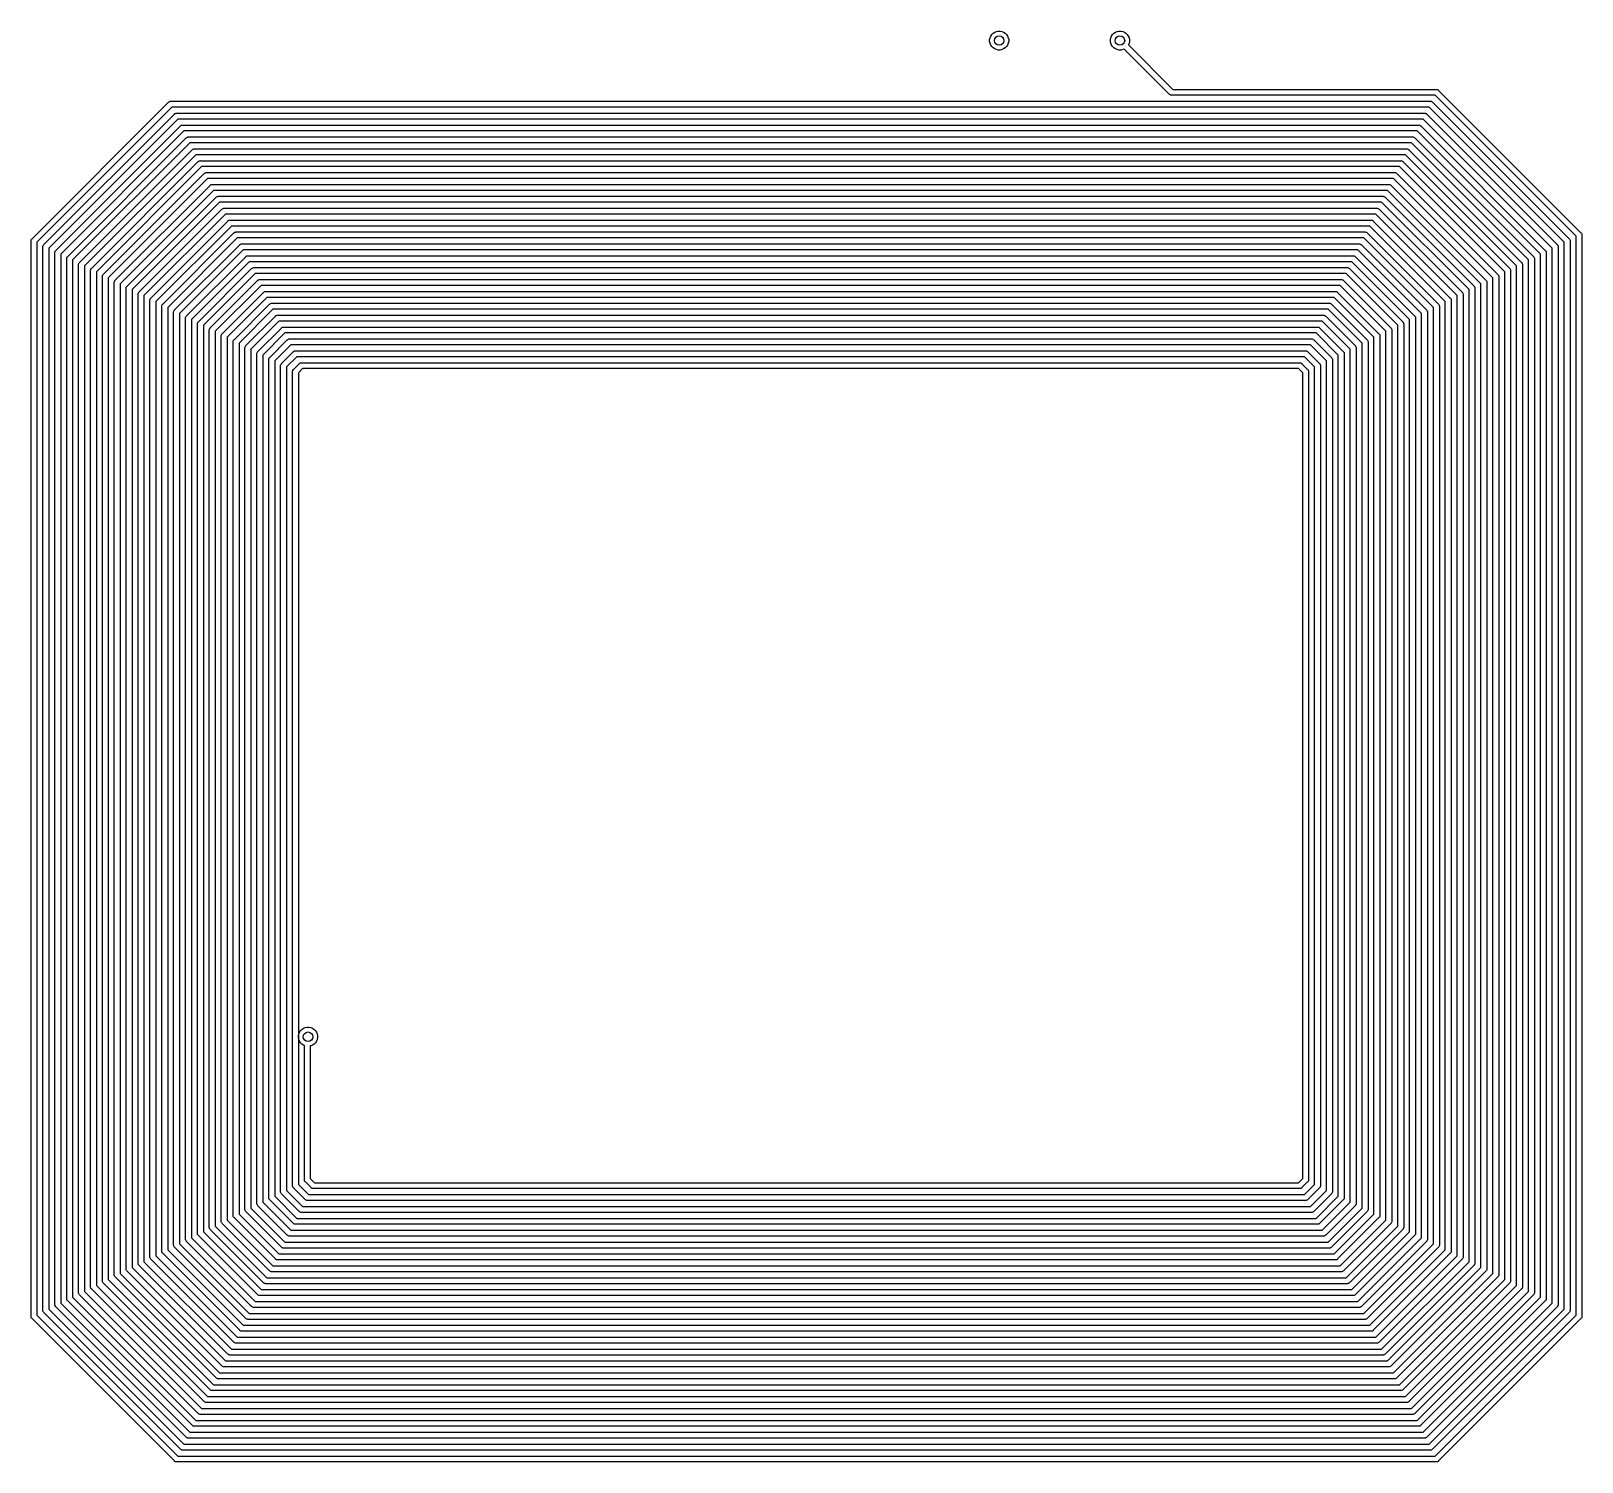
# Model space of a CAD drawing. Extents: x 116.3 to 181.6, y -114.2 to -54.
import ezdxf

# ---------------------------------------------------------------- set-up
doc = ezdxf.new("R2010")
doc.units = 0
doc.layers.add('BLACK', color=7, linetype='CONTINUOUS')

msp = doc.modelspace()

# ---------------------------------------------------------------- linework, layer by layer
at = {"layer": 'BLACK', "linetype": 'CONTINUOUS'}
for p, q in [((156.676, -54.1625), (156.719, -54.097)), ((156.719, -54.097), (156.775, -54.0413)), ((156.775, -54.0413), (156.841, -53.9975)), ((156.841, -53.9975), (156.913, -53.9674)), ((156.913, -53.9674), (156.991, -53.952)), ((156.991, -53.952), (157.069, -53.952)), ((157.069, -53.952), (157.147, -53.9674)), ((157.147, -53.9674), (157.219, -53.9975)), ((157.219, -53.9975), (157.285, -54.0413)), ((157.285, -54.0413), (157.341, -54.097)), ((157.341, -54.097), (157.384, -54.1625)), ((161.756, -54.1625), (161.799, -54.097)), ((161.799, -54.097), (161.855, -54.0413)), ((161.855, -54.0413), (161.921, -53.9975)), ((161.921, -53.9975), (161.993, -53.9674)), ((161.993, -53.9674), (162.071, -53.952)), ((162.071, -53.952), (162.149, -53.952)), ((162.149, -53.952), (162.227, -53.9674)), ((162.227, -53.9674), (162.299, -53.9975)), ((162.299, -53.9975), (162.365, -54.0413)), ((162.365, -54.0413), (162.421, -54.097)), ((162.421, -54.097), (162.464, -54.1625)), ((156.63, -54.3126), (156.645, -54.2353)), ((156.63, -54.3914), (156.63, -54.3126)), ((156.645, -54.4687), (156.63, -54.3914)), ((156.645, -54.2353), (156.676, -54.1625)), ((156.676, -54.5415), (156.645, -54.4687)), ((156.719, -54.607), (156.676, -54.5415)), ((156.775, -54.6627), (156.719, -54.607)), ((156.841, -54.7065), (156.775, -54.6627)), ((156.913, -54.7366), (156.841, -54.7065)), ((156.991, -54.752), (156.913, -54.7366)), ((157.069, -54.752), (156.991, -54.752)), ((157.147, -54.7366), (157.069, -54.752)), ((157.219, -54.7065), (157.147, -54.7366)), ((157.285, -54.6627), (157.219, -54.7065)), ((157.341, -54.607), (157.285, -54.6627)), ((157.384, -54.5415), (157.341, -54.607)), ((157.384, -54.1625), (157.415, -54.2353)), ((157.415, -54.4687), (157.384, -54.5415)), ((157.415, -54.2353), (157.43, -54.3126)), ((157.43, -54.3914), (157.415, -54.4687)), ((157.43, -54.3126), (157.43, -54.3914)), ((161.71, -54.3126), (161.725, -54.2353)), ((161.71, -54.3914), (161.71, -54.3126)), ((161.725, -54.4687), (161.71, -54.3914)), ((161.725, -54.2353), (161.756, -54.1625)), ((161.756, -54.5415), (161.725, -54.4687)), ((161.799, -54.607), (161.756, -54.5415)), ((161.855, -54.6627), (161.799, -54.607)), ((161.921, -54.7065), (161.855, -54.6627)), ((161.993, -54.7366), (161.921, -54.7065)), ((162.071, -54.752), (161.993, -54.7366)), ((162.149, -54.752), (162.071, -54.752)), ((162.227, -54.7366), (162.149, -54.752)), ((162.291, -54.7099), (162.227, -54.7366)), ((164.197, -56.6161), (162.291, -54.7099)), ((162.464, -54.1625), (162.495, -54.2353)), ((162.495, -54.4687), (162.468, -54.5331)), ((162.468, -54.5331), (164.342, -56.407)), ((162.495, -54.2353), (162.51, -54.3126)), ((162.51, -54.3914), (162.495, -54.4687)), ((162.51, -54.3126), (162.51, -54.3914)), ((164.201, -56.6208), (164.197, -56.6161)), ((164.206, -56.6247), (164.201, -56.6208)), ((164.22, -56.6364), (164.206, -56.6247)), ((164.206, -56.6247), (164.206, -56.6247)), ((164.242, -56.648), (164.22, -56.6364)), ((164.265, -56.6552), (164.242, -56.648)), ((164.284, -56.657), (164.265, -56.6552)), ((164.29, -56.6576), (164.284, -56.657)), ((164.284, -56.657), (164.284, -56.657)), ((164.296, -56.657), (164.29, -56.6576)), ((175.372, -56.657), (164.296, -56.657)), ((164.342, -56.407), (175.418, -56.407)), ((181.299, -62.5838), (175.372, -56.657)), ((175.418, -56.407), (175.424, -56.4064)), ((175.424, -56.4064), (175.43, -56.407)), ((175.43, -56.407), (175.43, -56.407)), ((175.43, -56.407), (175.449, -56.4088)), ((175.449, -56.4088), (175.472, -56.416)), ((175.472, -56.416), (175.494, -56.4276)), ((175.494, -56.4276), (175.513, -56.4432)), ((175.513, -56.4432), (175.517, -56.448)), ((175.517, -56.448), (181.508, -62.4393)), ((116.34, -62.6893), (122.081, -56.9479)), ((122.226, -57.157), (116.549, -62.8338)), ((122.081, -56.9479), (122.085, -56.9432)), ((122.085, -56.9432), (122.09, -56.9393)), ((122.09, -56.9393), (122.104, -56.9276)), ((122.104, -56.9276), (122.126, -56.916)), ((122.126, -56.916), (122.149, -56.9088)), ((122.149, -56.9088), (122.168, -56.907)), ((122.168, -56.907), (122.174, -56.9064)), ((122.168, -56.907), (122.168, -56.907)), ((122.174, -56.9064), (122.18, -56.907)), ((122.18, -56.907), (175.168, -56.907)), ((175.122, -57.157), (122.226, -57.157)), ((122.354, -57.4276), (122.376, -57.416)), ((122.376, -57.416), (122.399, -57.4088)), ((122.399, -57.4088), (122.418, -57.407)), ((122.418, -57.407), (122.424, -57.4064)), ((122.418, -57.407), (122.418, -57.407)), ((122.424, -57.4064), (122.43, -57.407)), ((122.43, -57.407), (174.918, -57.407)), ((174.918, -57.407), (174.924, -57.4064)), ((174.924, -57.4064), (174.93, -57.407)), ((174.93, -57.407), (174.93, -57.407)), ((174.93, -57.407), (174.949, -57.4088)), ((174.949, -57.4088), (174.972, -57.416)), ((174.972, -57.416), (174.994, -57.4276)), ((180.799, -62.8338), (175.122, -57.157)), ((175.168, -56.907), (175.174, -56.9064)), ((175.174, -56.9064), (175.18, -56.907)), ((175.18, -56.907), (175.18, -56.907)), ((175.18, -56.907), (175.199, -56.9088)), ((175.199, -56.9088), (175.222, -56.916)), ((175.222, -56.916), (175.244, -56.9276)), ((175.244, -56.9276), (175.263, -56.9432)), ((175.263, -56.9432), (175.267, -56.948)), ((175.267, -56.948), (181.008, -62.6893)), ((116.84, -62.9393), (122.331, -57.4479)), ((122.476, -57.657), (117.049, -63.0838)), ((117.34, -63.1893), (122.581, -57.9479)), ((122.331, -57.4479), (122.335, -57.4432)), ((122.335, -57.4432), (122.34, -57.4393)), ((122.34, -57.4393), (122.354, -57.4276)), ((122.34, -57.4393), (122.34, -57.4393)), ((174.872, -57.657), (122.476, -57.657)), ((122.581, -57.9479), (122.585, -57.9432)), ((122.585, -57.9432), (122.59, -57.9393)), ((122.59, -57.9393), (122.604, -57.9276)), ((122.59, -57.9393), (122.59, -57.9393)), ((122.604, -57.9276), (122.626, -57.916)), ((122.604, -57.9276), (122.604, -57.9276)), ((122.604, -57.9276), (122.604, -57.9276)), ((122.626, -57.916), (122.649, -57.9088)), ((122.649, -57.9088), (122.668, -57.907)), ((122.668, -57.907), (122.674, -57.9064)), ((122.668, -57.907), (122.668, -57.907)), ((122.674, -57.9064), (122.68, -57.907)), ((122.68, -57.907), (174.668, -57.907)), ((174.668, -57.907), (174.674, -57.9064)), ((174.674, -57.9064), (174.68, -57.907)), ((174.68, -57.907), (174.68, -57.907)), ((174.68, -57.907), (174.699, -57.9088)), ((174.699, -57.9088), (174.722, -57.916)), ((174.722, -57.916), (174.744, -57.9276)), ((174.744, -57.9276), (174.763, -57.9432)), ((174.763, -57.9432), (174.767, -57.948)), ((174.767, -57.948), (180.008, -63.1893)), ((180.299, -63.0838), (174.872, -57.657)), ((174.994, -57.4276), (175.013, -57.4432)), ((175.013, -57.4432), (175.017, -57.448)), ((175.017, -57.448), (180.508, -62.9393)), ((122.726, -58.157), (117.549, -63.3338)), ((117.84, -63.4393), (122.831, -58.4479)), ((122.976, -58.657), (118.049, -63.5838)), ((174.622, -58.157), (122.726, -58.157)), ((122.831, -58.4479), (122.835, -58.4432)), ((122.835, -58.4432), (122.84, -58.4393)), ((122.84, -58.4393), (122.854, -58.4276)), ((122.854, -58.4276), (122.876, -58.416)), ((122.876, -58.416), (122.899, -58.4088)), ((122.899, -58.4088), (122.918, -58.407)), ((122.918, -58.407), (122.924, -58.4064)), ((122.918, -58.407), (122.918, -58.407)), ((122.924, -58.4064), (122.93, -58.407)), ((122.93, -58.407), (174.418, -58.407)), ((174.372, -58.657), (122.976, -58.657)), ((179.299, -63.5838), (174.372, -58.657)), ((174.418, -58.407), (174.424, -58.4064)), ((174.424, -58.4064), (174.43, -58.407)), ((174.43, -58.407), (174.43, -58.407)), ((174.43, -58.407), (174.449, -58.4088)), ((174.449, -58.4088), (174.472, -58.416)), ((174.472, -58.416), (174.494, -58.4276)), ((174.494, -58.4276), (174.513, -58.4432)), ((174.513, -58.4432), (174.517, -58.448)), ((174.517, -58.448), (179.508, -63.4393)), ((179.799, -63.3338), (174.622, -58.157)), ((118.34, -63.6893), (123.081, -58.9479)), ((123.226, -59.157), (118.549, -63.8338)), ((123.081, -58.9479), (123.085, -58.9432)), ((123.085, -58.9432), (123.09, -58.9393)), ((123.09, -58.9393), (123.104, -58.9276)), ((123.09, -58.9393), (123.09, -58.9393)), ((123.104, -58.9276), (123.126, -58.916)), ((123.104, -58.9276), (123.104, -58.9276)), ((123.104, -58.9276), (123.104, -58.9276)), ((123.126, -58.916), (123.149, -58.9088)), ((123.149, -58.9088), (123.168, -58.907)), ((123.168, -58.907), (123.174, -58.9064)), ((123.168, -58.907), (123.168, -58.907)), ((123.174, -58.9064), (123.18, -58.907)), ((123.18, -58.907), (174.168, -58.907)), ((174.122, -59.157), (123.226, -59.157)), ((178.799, -63.8338), (174.122, -59.157)), ((174.168, -58.907), (174.174, -58.9064)), ((174.174, -58.9064), (174.18, -58.907)), ((174.18, -58.907), (174.18, -58.907)), ((174.18, -58.907), (174.199, -58.9088)), ((174.199, -58.9088), (174.222, -58.916)), ((174.222, -58.916), (174.244, -58.9276)), ((174.244, -58.9276), (174.263, -58.9432)), ((174.263, -58.9432), (174.267, -58.948)), ((174.267, -58.948), (179.008, -63.6893)), ((118.84, -63.9393), (123.331, -59.4479)), ((123.476, -59.657), (119.049, -64.0838)), ((119.34, -64.1893), (123.581, -59.9479)), ((123.331, -59.4479), (123.335, -59.4432)), ((123.335, -59.4432), (123.34, -59.4393)), ((123.34, -59.4393), (123.354, -59.4276)), ((123.354, -59.4276), (123.376, -59.416)), ((123.376, -59.416), (123.399, -59.4088)), ((123.399, -59.4088), (123.418, -59.407)), ((123.418, -59.407), (123.424, -59.4064)), ((123.418, -59.407), (123.418, -59.407)), ((123.424, -59.4064), (123.43, -59.407)), ((123.43, -59.407), (173.918, -59.407)), ((173.872, -59.657), (123.476, -59.657)), ((123.581, -59.9479), (123.585, -59.9432)), ((123.585, -59.9432), (123.604, -59.9276)), ((123.604, -59.9276), (123.626, -59.916)), ((123.626, -59.916), (123.649, -59.9088)), ((123.649, -59.9088), (123.668, -59.907)), ((123.668, -59.907), (123.674, -59.9064)), ((123.668, -59.907), (123.668, -59.907)), ((123.674, -59.9064), (123.68, -59.907)), ((123.68, -59.907), (173.668, -59.907)), ((173.668, -59.907), (173.674, -59.9064)), ((173.674, -59.9064), (173.68, -59.907)), ((173.68, -59.907), (173.68, -59.907)), ((173.68, -59.907), (173.699, -59.9088)), ((173.699, -59.9088), (173.722, -59.916)), ((173.722, -59.916), (173.744, -59.9276)), ((173.744, -59.9276), (173.763, -59.9432)), ((173.763, -59.9432), (173.767, -59.948)), ((173.767, -59.948), (178.008, -64.1893)), ((178.299, -64.0838), (173.872, -59.657)), ((173.918, -59.407), (173.924, -59.4064)), ((173.924, -59.4064), (173.93, -59.407)), ((173.93, -59.407), (173.93, -59.407)), ((173.93, -59.407), (173.949, -59.4088)), ((173.949, -59.4088), (173.972, -59.416)), ((173.972, -59.416), (173.994, -59.4276)), ((173.994, -59.4276), (174.013, -59.4432)), ((174.013, -59.4432), (174.017, -59.448)), ((174.017, -59.448), (178.508, -63.9393)), ((123.726, -60.157), (119.549, -64.3338)), ((119.84, -64.4393), (123.831, -60.4479)), ((123.976, -60.657), (120.049, -64.5838)), ((173.622, -60.157), (123.726, -60.157)), ((123.831, -60.4479), (123.835, -60.4432)), ((123.835, -60.4432), (123.84, -60.4393)), ((123.84, -60.4393), (123.854, -60.4276)), ((123.84, -60.4393), (123.84, -60.4393)), ((123.854, -60.4276), (123.876, -60.416)), ((123.854, -60.4276), (123.854, -60.4276)), ((123.854, -60.4276), (123.854, -60.4276)), ((123.876, -60.416), (123.899, -60.4088)), ((123.899, -60.4088), (123.918, -60.407)), ((123.918, -60.407), (123.924, -60.4064)), ((123.918, -60.407), (123.918, -60.407)), ((123.924, -60.4064), (123.93, -60.407)), ((123.93, -60.407), (173.418, -60.407)), ((173.372, -60.657), (123.976, -60.657)), ((177.299, -64.5838), (173.372, -60.657)), ((173.418, -60.407), (173.424, -60.4064)), ((173.424, -60.4064), (173.43, -60.407)), ((173.43, -60.407), (173.43, -60.407)), ((173.43, -60.407), (173.449, -60.4088)), ((173.449, -60.4088), (173.472, -60.416)), ((173.472, -60.416), (173.494, -60.4276)), ((173.494, -60.4276), (173.513, -60.4432)), ((173.513, -60.4432), (173.517, -60.448)), ((173.517, -60.448), (177.508, -64.4393)), ((177.799, -64.3338), (173.622, -60.157)), ((120.34, -64.6893), (124.081, -60.9479)), ((124.226, -61.157), (120.549, -64.8338)), ((124.081, -60.9479), (124.085, -60.9432)), ((124.085, -60.9432), (124.09, -60.9393)), ((124.09, -60.9393), (124.104, -60.9276)), ((124.104, -60.9276), (124.126, -60.916)), ((124.126, -60.916), (124.149, -60.9088)), ((124.149, -60.9088), (124.168, -60.907)), ((124.168, -60.907), (124.174, -60.9064)), ((124.168, -60.907), (124.168, -60.907)), ((124.174, -60.9064), (124.18, -60.907)), ((124.18, -60.907), (173.168, -60.907)), ((173.122, -61.157), (124.226, -61.157)), ((176.799, -64.8338), (173.122, -61.157)), ((173.168, -60.907), (173.174, -60.9064)), ((173.174, -60.9064), (173.18, -60.907)), ((173.18, -60.907), (173.18, -60.907)), ((173.18, -60.907), (173.199, -60.9088)), ((173.199, -60.9088), (173.222, -60.916)), ((173.222, -60.916), (173.244, -60.9276)), ((173.244, -60.9276), (173.263, -60.9432)), ((173.263, -60.9432), (173.267, -60.948)), ((173.267, -60.948), (177.008, -64.6893)), ((120.84, -64.9393), (124.331, -61.4479)), ((124.476, -61.657), (121.049, -65.0838)), ((121.34, -65.1893), (124.581, -61.9479)), ((124.331, -61.4479), (124.335, -61.4432)), ((124.335, -61.4432), (124.34, -61.4393)), ((124.34, -61.4393), (124.354, -61.4276)), ((124.34, -61.4393), (124.34, -61.4393)), ((124.354, -61.4276), (124.376, -61.416)), ((124.354, -61.4276), (124.354, -61.4276)), ((124.354, -61.4276), (124.354, -61.4276)), ((124.376, -61.416), (124.399, -61.4088)), ((124.399, -61.4088), (124.418, -61.407)), ((124.418, -61.407), (124.424, -61.4064)), ((124.418, -61.407), (124.418, -61.407)), ((124.424, -61.4064), (124.43, -61.407)), ((124.43, -61.407), (172.918, -61.407)), ((172.872, -61.657), (124.476, -61.657)), ((124.581, -61.9479), (124.585, -61.9432)), ((124.585, -61.9432), (124.59, -61.9393)), ((124.59, -61.9393), (124.604, -61.9276)), ((124.59, -61.9393), (124.59, -61.9393)), ((124.604, -61.9276), (124.626, -61.916)), ((124.626, -61.916), (124.649, -61.9088)), ((124.649, -61.9088), (124.668, -61.907)), ((124.668, -61.907), (124.674, -61.9064)), ((124.668, -61.907), (124.668, -61.907)), ((124.674, -61.9064), (124.68, -61.907)), ((124.68, -61.907), (172.668, -61.907)), ((172.668, -61.907), (172.674, -61.9064)), ((172.674, -61.9064), (172.68, -61.907)), ((172.68, -61.907), (172.68, -61.907)), ((172.68, -61.907), (172.699, -61.9088)), ((172.699, -61.9088), (172.722, -61.916)), ((172.722, -61.916), (172.744, -61.9276)), ((172.744, -61.9276), (172.763, -61.9432)), ((172.763, -61.9432), (172.767, -61.948)), ((172.767, -61.948), (176.008, -65.1893)), ((176.299, -65.0838), (172.872, -61.657)), ((172.918, -61.407), (172.924, -61.4064)), ((172.924, -61.4064), (172.93, -61.407)), ((172.93, -61.407), (172.93, -61.407)), ((172.93, -61.407), (172.949, -61.4088)), ((172.949, -61.4088), (172.972, -61.416)), ((172.972, -61.416), (172.994, -61.4276)), ((172.994, -61.4276), (173.013, -61.4432)), ((173.013, -61.4432), (173.017, -61.448)), ((173.017, -61.448), (176.508, -64.9393)), ((124.726, -62.157), (121.549, -65.3338)), ((121.84, -65.4393), (124.831, -62.4479)), ((172.622, -62.157), (124.726, -62.157)), ((124.831, -62.4479), (124.835, -62.4432)), ((124.835, -62.4432), (124.84, -62.4393)), ((124.84, -62.4393), (124.854, -62.4276)), ((124.854, -62.4276), (124.876, -62.416)), ((124.876, -62.416), (124.899, -62.4088)), ((124.899, -62.4088), (124.918, -62.407)), ((124.918, -62.407), (124.924, -62.4064)), ((124.918, -62.407), (124.918, -62.407)), ((124.924, -62.4064), (124.93, -62.407)), ((124.93, -62.407), (172.418, -62.407)), ((172.418, -62.407), (172.424, -62.4064)), ((172.424, -62.4064), (172.43, -62.407)), ((172.43, -62.407), (172.43, -62.407)), ((172.43, -62.407), (172.449, -62.4088)), ((172.449, -62.4088), (172.472, -62.416)), ((172.472, -62.416), (172.494, -62.4276)), ((172.494, -62.4276), (172.513, -62.4432)), ((172.513, -62.4432), (172.517, -62.448)), ((172.517, -62.448), (175.508, -65.4393)), ((175.799, -65.3338), (172.622, -62.157)), ((181.299, -107.98), (181.299, -62.5838)), ((181.508, -62.4393), (181.513, -62.4432)), ((181.513, -62.4432), (181.517, -62.4479)), ((181.517, -62.4479), (181.517, -62.4479)), ((181.517, -62.4479), (181.526, -62.4597)), ((181.526, -62.4597), (181.528, -62.4622)), ((181.528, -62.4622), (181.54, -62.4839)), ((181.54, -62.4839), (181.547, -62.5075)), ((181.547, -62.5075), (181.549, -62.5259)), ((181.549, -62.5259), (181.549, -62.5259)), ((181.549, -62.5259), (181.55, -62.532)), ((181.55, -62.532), (181.549, -62.5381)), ((181.549, -62.5381), (181.549, -108.026)), ((116.298, -62.782), (116.301, -62.7575)), ((116.299, -62.7881), (116.298, -62.782)), ((116.299, -108.026), (116.299, -62.7881)), ((116.301, -62.7575), (116.308, -62.7339)), ((116.308, -62.7339), (116.32, -62.7122)), ((116.32, -62.7122), (116.331, -62.6979)), ((116.331, -62.6979), (116.335, -62.6932)), ((116.331, -62.6979), (116.331, -62.6979)), ((116.335, -62.6932), (116.34, -62.6893)), ((116.549, -62.8338), (116.549, -107.98)), ((116.798, -63.032), (116.801, -63.0075)), ((116.799, -63.0381), (116.798, -63.032)), ((116.799, -107.776), (116.799, -63.0381)), ((116.801, -63.0075), (116.808, -62.9839)), ((116.808, -62.9839), (116.82, -62.9622)), ((116.82, -62.9622), (116.831, -62.9479)), ((116.831, -62.9479), (116.835, -62.9432)), ((116.831, -62.9479), (116.831, -62.9479)), ((116.835, -62.9432), (116.84, -62.9393)), ((117.049, -63.0838), (117.049, -107.73)), ((117.298, -63.282), (117.301, -63.2575)), ((117.299, -63.2881), (117.298, -63.282)), ((117.299, -107.526), (117.299, -63.2881)), ((117.301, -63.2575), (117.308, -63.2339)), ((117.308, -63.2339), (117.32, -63.2122)), ((117.32, -63.2122), (117.331, -63.1979)), ((117.331, -63.1979), (117.335, -63.1932)), ((117.331, -63.1979), (117.331, -63.1979)), ((117.335, -63.1932), (117.34, -63.1893)), ((124.976, -62.657), (122.049, -65.5838)), ((122.34, -65.6893), (125.081, -62.9479)), ((125.226, -63.157), (122.549, -65.8338)), ((172.372, -62.657), (124.976, -62.657)), ((125.081, -62.9479), (125.085, -62.9432)), ((125.085, -62.9432), (125.09, -62.9393)), ((125.09, -62.9393), (125.104, -62.9276)), ((125.09, -62.9393), (125.09, -62.9393)), ((125.104, -62.9276), (125.126, -62.916)), ((125.104, -62.9276), (125.104, -62.9276)), ((125.104, -62.9276), (125.104, -62.9276)), ((125.126, -62.916), (125.149, -62.9088)), ((125.149, -62.9088), (125.168, -62.907)), ((125.168, -62.907), (125.174, -62.9064)), ((125.168, -62.907), (125.168, -62.907)), ((125.174, -62.9064), (125.18, -62.907)), ((125.18, -62.907), (172.168, -62.907)), ((172.122, -63.157), (125.226, -63.157)), ((174.799, -65.8338), (172.122, -63.157)), ((172.168, -62.907), (172.174, -62.9064)), ((172.174, -62.9064), (172.18, -62.907)), ((172.18, -62.907), (172.18, -62.907)), ((172.18, -62.907), (172.199, -62.9088)), ((172.199, -62.9088), (172.222, -62.916)), ((172.222, -62.916), (172.244, -62.9276)), ((172.244, -62.9276), (172.263, -62.9432)), ((172.263, -62.9432), (172.267, -62.948)), ((172.267, -62.948), (175.008, -65.6893)), ((175.299, -65.5838), (172.372, -62.657)), ((180.008, -63.1893), (180.013, -63.1932)), ((180.013, -63.1932), (180.017, -63.1979)), ((180.017, -63.1979), (180.017, -63.1979)), ((180.017, -63.1979), (180.026, -63.2097)), ((180.026, -63.2097), (180.028, -63.2122)), ((180.028, -63.2122), (180.04, -63.2339)), ((180.04, -63.2339), (180.047, -63.2575)), ((180.047, -63.2575), (180.049, -63.2759)), ((180.049, -63.2759), (180.049, -63.2759)), ((180.049, -63.2759), (180.05, -63.282)), ((180.05, -63.282), (180.049, -63.2881)), ((180.049, -63.2881), (180.049, -107.276)), ((180.299, -107.48), (180.299, -63.0838)), ((180.508, -62.9393), (180.513, -62.9432)), ((180.513, -62.9432), (180.517, -62.9479)), ((180.517, -62.9479), (180.517, -62.9479)), ((180.517, -62.9479), (180.528, -62.9622)), ((180.528, -62.9622), (180.54, -62.9839)), ((180.54, -62.9839), (180.547, -63.0075)), ((180.547, -63.0075), (180.549, -63.0259)), ((180.549, -63.0259), (180.549, -63.0259)), ((180.549, -63.0259), (180.55, -63.032)), ((180.55, -63.032), (180.549, -63.0381)), ((180.549, -63.0381), (180.549, -107.526)), ((180.799, -107.73), (180.799, -62.8338)), ((181.008, -62.6893), (181.013, -62.6932)), ((181.013, -62.6932), (181.017, -62.6979)), ((181.017, -62.6979), (181.028, -62.7122)), ((181.028, -62.7122), (181.04, -62.7339)), ((181.04, -62.7339), (181.047, -62.7575)), ((181.047, -62.7575), (181.049, -62.7759)), ((181.049, -62.7759), (181.049, -62.7759)), ((181.049, -62.7759), (181.05, -62.782)), ((181.05, -62.782), (181.049, -62.7881)), ((181.049, -62.7881), (181.049, -107.776)), ((117.549, -63.3338), (117.549, -107.48)), ((117.798, -63.532), (117.801, -63.5075)), ((117.799, -63.5381), (117.798, -63.532)), ((117.799, -107.276), (117.799, -63.5381)), ((117.801, -63.5075), (117.808, -63.4839)), ((117.808, -63.4839), (117.82, -63.4622)), ((117.82, -63.4622), (117.831, -63.4479)), ((117.831, -63.4479), (117.835, -63.4432)), ((117.831, -63.4479), (117.831, -63.4479)), ((117.835, -63.4432), (117.84, -63.4393)), ((118.049, -63.5838), (118.049, -107.23)), ((118.298, -63.782), (118.301, -63.7575)), ((118.299, -63.7881), (118.298, -63.782)), ((118.299, -107.026), (118.299, -63.7881)), ((118.301, -63.7575), (118.308, -63.7339)), ((118.308, -63.7339), (118.32, -63.7122)), ((118.32, -63.7122), (118.331, -63.6979)), ((118.331, -63.6979), (118.335, -63.6932)), ((118.331, -63.6979), (118.331, -63.6979)), ((118.335, -63.6932), (118.34, -63.6893)), ((118.549, -63.8338), (118.549, -106.98)), ((118.831, -63.9479), (118.835, -63.9432)), ((118.835, -63.9432), (118.84, -63.9393)), ((122.84, -65.9393), (125.331, -63.4479)), ((125.476, -63.657), (123.049, -66.0838)), ((125.331, -63.4479), (125.335, -63.4432)), ((125.335, -63.4432), (125.34, -63.4393)), ((125.34, -63.4393), (125.354, -63.4276)), ((125.354, -63.4276), (125.376, -63.416)), ((125.376, -63.416), (125.399, -63.4088)), ((125.399, -63.4088), (125.418, -63.407)), ((125.418, -63.407), (125.424, -63.4064)), ((125.418, -63.407), (125.418, -63.407)), ((125.424, -63.4064), (125.43, -63.407)), ((125.43, -63.407), (171.918, -63.407)), ((171.872, -63.657), (125.476, -63.657)), ((125.581, -63.9479), (125.585, -63.9432)), ((125.585, -63.9432), (125.59, -63.9393)), ((125.59, -63.9393), (125.604, -63.9276)), ((125.59, -63.9393), (125.59, -63.9393)), ((125.604, -63.9276), (125.626, -63.916)), ((125.626, -63.916), (125.649, -63.9088)), ((125.649, -63.9088), (125.668, -63.907)), ((125.668, -63.907), (125.674, -63.9064)), ((125.668, -63.907), (125.668, -63.907)), ((125.674, -63.9064), (125.68, -63.907)), ((125.68, -63.907), (171.668, -63.907)), ((171.668, -63.907), (171.674, -63.9064)), ((171.674, -63.9064), (171.68, -63.907)), ((171.68, -63.907), (171.68, -63.907)), ((171.68, -63.907), (171.699, -63.9088)), ((171.699, -63.9088), (171.722, -63.916)), ((171.722, -63.916), (171.744, -63.9276)), ((171.744, -63.9276), (171.763, -63.9432)), ((171.763, -63.9432), (171.767, -63.948)), ((174.299, -66.0838), (171.872, -63.657)), ((171.918, -63.407), (171.924, -63.4064)), ((171.924, -63.4064), (171.93, -63.407)), ((171.93, -63.407), (171.93, -63.407)), ((171.93, -63.407), (171.949, -63.4088)), ((171.949, -63.4088), (171.972, -63.416)), ((171.972, -63.416), (171.994, -63.4276)), ((171.994, -63.4276), (172.013, -63.4432)), ((172.013, -63.4432), (172.017, -63.448)), ((172.017, -63.448), (174.508, -65.9393)), ((178.508, -63.9393), (178.513, -63.9432)), ((178.513, -63.9432), (178.517, -63.9479)), ((178.799, -106.73), (178.799, -63.8338)), ((179.008, -63.6893), (179.013, -63.6932)), ((179.013, -63.6932), (179.017, -63.6979)), ((179.017, -63.6979), (179.017, -63.6979)), ((179.017, -63.6979), (179.026, -63.7097)), ((179.026, -63.7097), (179.028, -63.7122)), ((179.028, -63.7122), (179.04, -63.7339)), ((179.04, -63.7339), (179.047, -63.7575)), ((179.047, -63.7575), (179.049, -63.7759)), ((179.049, -63.7759), (179.049, -63.7759)), ((179.049, -63.7759), (179.05, -63.782)), ((179.05, -63.782), (179.049, -63.7881)), ((179.049, -63.7881), (179.049, -106.776)), ((179.299, -106.98), (179.299, -63.5838)), ((179.508, -63.4393), (179.513, -63.4432)), ((179.513, -63.4432), (179.517, -63.4479)), ((179.517, -63.4479), (179.528, -63.4622)), ((179.528, -63.4622), (179.54, -63.4839)), ((179.54, -63.4839), (179.547, -63.5075)), ((179.547, -63.5075), (179.549, -63.5259)), ((179.549, -63.5259), (179.549, -63.5259)), ((179.549, -63.5259), (179.55, -63.532)), ((179.55, -63.532), (179.549, -63.5381)), ((179.549, -63.5381), (179.549, -107.026)), ((179.799, -107.23), (179.799, -63.3338)), ((118.798, -64.032), (118.801, -64.0075)), ((118.799, -64.0381), (118.798, -64.032)), ((118.799, -106.776), (118.799, -64.0381)), ((118.801, -64.0075), (118.808, -63.9839)), ((118.808, -63.9839), (118.82, -63.9622)), ((118.82, -63.9622), (118.831, -63.9479)), ((118.831, -63.9479), (118.831, -63.9479)), ((119.049, -64.0838), (119.049, -106.73)), ((119.298, -64.282), (119.301, -64.2575)), ((119.299, -64.2881), (119.298, -64.282)), ((119.299, -106.526), (119.299, -64.2881)), ((119.301, -64.2575), (119.308, -64.2339)), ((119.308, -64.2339), (119.32, -64.2122)), ((119.32, -64.2122), (119.331, -64.1979)), ((119.331, -64.1979), (119.335, -64.1932)), ((119.331, -64.1979), (119.331, -64.1979)), ((119.335, -64.1932), (119.34, -64.1893)), ((119.549, -64.3338), (119.549, -106.48)), ((119.798, -64.532), (119.801, -64.5075)), ((119.799, -64.5381), (119.798, -64.532)), ((119.799, -106.276), (119.799, -64.5381)), ((119.801, -64.5075), (119.808, -64.4839)), ((119.808, -64.4839), (119.82, -64.4622)), ((119.82, -64.4622), (119.831, -64.4479)), ((119.831, -64.4479), (119.835, -64.4432)), ((119.831, -64.4479), (119.831, -64.4479)), ((119.835, -64.4432), (119.84, -64.4393)), ((120.049, -64.5838), (120.049, -106.23)), ((123.34, -66.1893), (125.581, -63.9479)), ((125.726, -64.157), (123.549, -66.3338)), ((123.84, -66.4393), (125.831, -64.4479)), ((171.622, -64.157), (125.726, -64.157)), ((125.831, -64.4479), (125.835, -64.4432)), ((125.835, -64.4432), (125.84, -64.4393)), ((125.84, -64.4393), (125.854, -64.4276)), ((125.84, -64.4393), (125.84, -64.4393)), ((125.854, -64.4276), (125.876, -64.416)), ((125.876, -64.416), (125.899, -64.4088)), ((125.899, -64.4088), (125.918, -64.407)), ((125.918, -64.407), (125.924, -64.4064)), ((125.918, -64.407), (125.918, -64.407)), ((125.924, -64.4064), (125.93, -64.407)), ((125.93, -64.407), (171.418, -64.407)), ((171.418, -64.407), (171.424, -64.4064)), ((171.424, -64.4064), (171.43, -64.407)), ((171.43, -64.407), (171.43, -64.407)), ((171.43, -64.407), (171.449, -64.4088)), ((171.449, -64.4088), (171.472, -64.416)), ((171.472, -64.416), (171.494, -64.4276)), ((171.494, -64.4276), (171.513, -64.4432)), ((171.513, -64.4432), (171.517, -64.448)), ((171.517, -64.448), (173.508, -66.4393)), ((173.799, -66.3338), (171.622, -64.157)), ((171.767, -63.948), (174.008, -66.1893)), ((177.299, -105.98), (177.299, -64.5838)), ((177.508, -64.4393), (177.513, -64.4432)), ((177.513, -64.4432), (177.517, -64.4479)), ((177.517, -64.4479), (177.517, -64.4479)), ((177.517, -64.4479), (177.526, -64.4597)), ((177.526, -64.4597), (177.528, -64.4622)), ((177.528, -64.4622), (177.54, -64.4839)), ((177.54, -64.4839), (177.547, -64.5075)), ((177.547, -64.5075), (177.549, -64.5259)), ((177.549, -64.5259), (177.549, -64.5259)), ((177.549, -64.5259), (177.55, -64.532)), ((177.55, -64.532), (177.549, -64.5381)), ((177.549, -64.5381), (177.549, -106.026)), ((177.799, -106.23), (177.799, -64.3338)), ((178.008, -64.1893), (178.013, -64.1932)), ((178.013, -64.1932), (178.028, -64.2122)), ((178.028, -64.2122), (178.04, -64.2339)), ((178.04, -64.2339), (178.047, -64.2575)), ((178.047, -64.2575), (178.049, -64.2759)), ((178.049, -64.2759), (178.049, -64.2759)), ((178.049, -64.2759), (178.05, -64.282)), ((178.05, -64.282), (178.049, -64.2881)), ((178.049, -64.2881), (178.049, -106.276)), ((178.299, -106.48), (178.299, -64.0838)), ((178.517, -63.9479), (178.528, -63.9622)), ((178.528, -63.9622), (178.54, -63.9839)), ((178.54, -63.9839), (178.547, -64.0075)), ((178.547, -64.0075), (178.549, -64.0259)), ((178.549, -64.0259), (178.549, -64.0259)), ((178.549, -64.0259), (178.55, -64.032)), ((178.55, -64.032), (178.549, -64.0381)), ((178.549, -64.0381), (178.549, -106.526)), ((120.298, -64.782), (120.301, -64.7575)), ((120.299, -64.7881), (120.298, -64.782)), ((120.299, -106.026), (120.299, -64.7881)), ((120.301, -64.7575), (120.308, -64.7339)), ((120.308, -64.7339), (120.32, -64.7122)), ((120.32, -64.7122), (120.331, -64.6979)), ((120.331, -64.6979), (120.335, -64.6932)), ((120.331, -64.6979), (120.331, -64.6979)), ((120.335, -64.6932), (120.34, -64.6893)), ((120.549, -64.8338), (120.549, -105.98)), ((120.798, -65.032), (120.801, -65.0075)), ((120.799, -65.0381), (120.798, -65.032)), ((120.799, -105.776), (120.799, -65.0381)), ((120.801, -65.0075), (120.808, -64.9839)), ((120.808, -64.9839), (120.82, -64.9622)), ((120.82, -64.9622), (120.831, -64.9479)), ((120.831, -64.9479), (120.835, -64.9432)), ((120.831, -64.9479), (120.831, -64.9479)), ((120.835, -64.9432), (120.84, -64.9393)), ((121.049, -65.0838), (121.049, -105.73)), ((121.301, -65.2575), (121.308, -65.2339)), ((121.308, -65.2339), (121.32, -65.2122)), ((121.32, -65.2122), (121.331, -65.1979)), ((121.331, -65.1979), (121.335, -65.1932)), ((121.331, -65.1979), (121.331, -65.1979)), ((121.335, -65.1932), (121.34, -65.1893)), ((125.976, -64.657), (124.049, -66.5838)), ((124.34, -66.6893), (126.081, -64.9479)), ((126.226, -65.157), (124.549, -66.8338)), ((171.372, -64.657), (125.976, -64.657)), ((126.081, -64.9479), (126.085, -64.9432)), ((126.085, -64.9432), (126.09, -64.9393)), ((126.09, -64.9393), (126.104, -64.9276)), ((126.104, -64.9276), (126.126, -64.916)), ((126.126, -64.916), (126.149, -64.9088)), ((126.149, -64.9088), (126.168, -64.907)), ((126.168, -64.907), (126.174, -64.9064)), ((126.168, -64.907), (126.168, -64.907)), ((126.174, -64.9064), (126.18, -64.907)), ((126.18, -64.907), (171.168, -64.907)), ((171.122, -65.157), (126.226, -65.157)), ((172.799, -66.8338), (171.122, -65.157)), ((171.168, -64.907), (171.174, -64.9064)), ((171.174, -64.9064), (171.18, -64.907)), ((171.18, -64.907), (171.18, -64.907)), ((171.18, -64.907), (171.199, -64.9088)), ((171.199, -64.9088), (171.222, -64.916)), ((171.222, -64.916), (171.244, -64.9276)), ((171.244, -64.9276), (171.263, -64.9432)), ((171.263, -64.9432), (171.267, -64.948)), ((171.267, -64.948), (173.008, -66.6893)), ((173.299, -66.5838), (171.372, -64.657)), ((176.008, -65.1893), (176.013, -65.1932)), ((176.013, -65.1932), (176.017, -65.1979)), ((176.017, -65.1979), (176.017, -65.1979)), ((176.017, -65.1979), (176.028, -65.2122)), ((176.028, -65.2122), (176.04, -65.2339)), ((176.04, -65.2339), (176.047, -65.2575)), ((176.299, -105.48), (176.299, -65.0838)), ((176.508, -64.9393), (176.513, -64.9432)), ((176.513, -64.9432), (176.517, -64.9479)), ((176.517, -64.9479), (176.517, -64.9479)), ((176.517, -64.9479), (176.526, -64.9597)), ((176.526, -64.9597), (176.528, -64.9622)), ((176.528, -64.9622), (176.54, -64.9839)), ((176.54, -64.9839), (176.547, -65.0075)), ((176.547, -65.0075), (176.549, -65.0259)), ((176.549, -65.0259), (176.549, -65.0259)), ((176.549, -65.0259), (176.55, -65.032)), ((176.55, -65.032), (176.549, -65.0381)), ((176.549, -65.0381), (176.549, -105.526)), ((176.799, -105.73), (176.799, -64.8338)), ((177.008, -64.6893), (177.013, -64.6932)), ((177.013, -64.6932), (177.017, -64.6979)), ((177.017, -64.6979), (177.028, -64.7122)), ((177.028, -64.7122), (177.04, -64.7339)), ((177.04, -64.7339), (177.047, -64.7575)), ((177.047, -64.7575), (177.049, -64.7759)), ((177.049, -64.7759), (177.049, -64.7759)), ((177.049, -64.7759), (177.05, -64.782)), ((177.05, -64.782), (177.049, -64.7881)), ((177.049, -64.7881), (177.049, -105.776)), ((121.298, -65.282), (121.301, -65.2575)), ((121.299, -65.2881), (121.298, -65.282)), ((121.299, -105.526), (121.299, -65.2881)), ((121.549, -65.3338), (121.549, -105.48)), ((121.798, -65.532), (121.801, -65.5075)), ((121.799, -65.5381), (121.798, -65.532)), ((121.799, -105.276), (121.799, -65.5381)), ((121.801, -65.5075), (121.808, -65.4839)), ((121.808, -65.4839), (121.82, -65.4622)), ((121.82, -65.4622), (121.831, -65.4479)), ((121.831, -65.4479), (121.835, -65.4432)), ((121.831, -65.4479), (121.831, -65.4479)), ((121.835, -65.4432), (121.84, -65.4393)), ((122.049, -65.5838), (122.049, -105.23)), ((122.298, -65.782), (122.301, -65.7575)), ((122.299, -65.7881), (122.298, -65.782)), ((122.299, -105.026), (122.299, -65.7881)), ((122.301, -65.7575), (122.308, -65.7339)), ((122.308, -65.7339), (122.32, -65.7122)), ((122.32, -65.7122), (122.331, -65.6979)), ((122.331, -65.6979), (122.335, -65.6932)), ((122.331, -65.6979), (122.331, -65.6979)), ((122.335, -65.6932), (122.34, -65.6893)), ((122.549, -65.8338), (122.549, -104.98)), ((124.84, -66.9393), (126.331, -65.4479)), ((126.476, -65.657), (125.049, -67.0838)), ((126.331, -65.4479), (126.335, -65.4432)), ((126.335, -65.4432), (126.34, -65.4393)), ((126.34, -65.4393), (126.354, -65.4276)), ((126.34, -65.4393), (126.34, -65.4393)), ((126.354, -65.4276), (126.376, -65.416)), ((126.354, -65.4276), (126.354, -65.4276)), ((126.354, -65.4276), (126.354, -65.4276)), ((126.376, -65.416), (126.399, -65.4088)), ((126.399, -65.4088), (126.418, -65.407)), ((126.418, -65.407), (126.424, -65.4064)), ((126.418, -65.407), (126.418, -65.407)), ((126.424, -65.4064), (126.43, -65.407)), ((126.43, -65.407), (170.918, -65.407)), ((170.872, -65.657), (126.476, -65.657)), ((172.299, -67.0838), (170.872, -65.657)), ((170.918, -65.407), (170.924, -65.4064)), ((170.924, -65.4064), (170.93, -65.407)), ((170.93, -65.407), (170.93, -65.407)), ((170.93, -65.407), (170.949, -65.4088)), ((170.949, -65.4088), (170.972, -65.416)), ((170.972, -65.416), (170.994, -65.4276)), ((170.994, -65.4276), (171.013, -65.4432)), ((171.013, -65.4432), (171.017, -65.448)), ((171.017, -65.448), (172.508, -66.9393)), ((174.799, -104.73), (174.799, -65.8338)), ((175.008, -65.6893), (175.013, -65.6932)), ((175.013, -65.6932), (175.017, -65.6979)), ((175.017, -65.6979), (175.017, -65.6979)), ((175.017, -65.6979), (175.026, -65.7097)), ((175.026, -65.7097), (175.028, -65.7122)), ((175.028, -65.7122), (175.04, -65.7339)), ((175.04, -65.7339), (175.047, -65.7575)), ((175.047, -65.7575), (175.049, -65.7759)), ((175.049, -65.7759), (175.049, -65.7759)), ((175.049, -65.7759), (175.05, -65.782)), ((175.05, -65.782), (175.049, -65.7881)), ((175.049, -65.7881), (175.049, -104.776)), ((175.299, -104.98), (175.299, -65.5838)), ((175.508, -65.4393), (175.513, -65.4432)), ((175.513, -65.4432), (175.517, -65.4479)), ((175.517, -65.4479), (175.528, -65.4622)), ((175.528, -65.4622), (175.54, -65.4839)), ((175.54, -65.4839), (175.547, -65.5075)), ((175.547, -65.5075), (175.549, -65.5259)), ((175.549, -65.5259), (175.549, -65.5259)), ((175.549, -65.5259), (175.55, -65.532)), ((175.55, -65.532), (175.549, -65.5381)), ((175.549, -65.5381), (175.549, -105.026)), ((175.799, -105.23), (175.799, -65.3338)), ((176.047, -65.2575), (176.049, -65.2759)), ((176.049, -65.2759), (176.049, -65.2759)), ((176.049, -65.2759), (176.05, -65.282)), ((176.05, -65.282), (176.049, -65.2881)), ((176.049, -65.2881), (176.049, -105.276)), ((122.798, -66.032), (122.801, -66.0075)), ((122.799, -66.0381), (122.798, -66.032)), ((122.799, -104.776), (122.799, -66.0381)), ((122.801, -66.0075), (122.808, -65.9839)), ((122.808, -65.9839), (122.82, -65.9622)), ((122.82, -65.9622), (122.831, -65.9479)), ((122.831, -65.9479), (122.835, -65.9432)), ((122.831, -65.9479), (122.831, -65.9479)), ((122.835, -65.9432), (122.84, -65.9393)), ((123.049, -66.0838), (123.049, -104.73)), ((123.298, -66.282), (123.301, -66.2575)), ((123.299, -66.2881), (123.298, -66.282)), ((123.299, -104.526), (123.299, -66.2881)), ((123.301, -66.2575), (123.308, -66.2339)), ((123.308, -66.2339), (123.32, -66.2122)), ((123.32, -66.2122), (123.331, -66.1979)), ((123.331, -66.1979), (123.335, -66.1932)), ((123.331, -66.1979), (123.331, -66.1979)), ((123.335, -66.1932), (123.34, -66.1893)), ((123.549, -66.3338), (123.549, -104.48)), ((123.798, -66.532), (123.801, -66.5075)), ((123.799, -66.5381), (123.798, -66.532)), ((123.799, -104.276), (123.799, -66.5381)), ((123.801, -66.5075), (123.808, -66.4839)), ((123.808, -66.4839), (123.82, -66.4622)), ((123.82, -66.4622), (123.831, -66.4479)), ((123.831, -66.4479), (123.835, -66.4432)), ((123.831, -66.4479), (123.831, -66.4479)), ((123.835, -66.4432), (123.84, -66.4393)), ((125.34, -67.1893), (126.581, -65.9479)), ((126.726, -66.157), (125.549, -67.3338)), ((125.84, -67.4393), (126.831, -66.4479)), ((126.581, -65.9479), (126.585, -65.9432)), ((126.585, -65.9432), (126.59, -65.9393)), ((126.59, -65.9393), (126.604, -65.9276)), ((126.604, -65.9276), (126.626, -65.916)), ((126.626, -65.916), (126.649, -65.9088)), ((126.649, -65.9088), (126.668, -65.907)), ((126.668, -65.907), (126.674, -65.9064)), ((126.668, -65.907), (126.668, -65.907)), ((126.674, -65.9064), (126.68, -65.907)), ((126.68, -65.907), (170.668, -65.907)), ((170.622, -66.157), (126.726, -66.157)), ((126.831, -66.4479), (126.835, -66.4432)), ((126.835, -66.4432), (126.84, -66.4393)), ((126.84, -66.4393), (126.854, -66.4276)), ((126.84, -66.4393), (126.84, -66.4393)), ((126.854, -66.4276), (126.876, -66.416)), ((126.876, -66.416), (126.899, -66.4088)), ((126.899, -66.4088), (126.918, -66.407)), ((126.918, -66.407), (126.924, -66.4064)), ((126.918, -66.407), (126.918, -66.407)), ((126.924, -66.4064), (126.93, -66.407)), ((126.93, -66.407), (170.418, -66.407)), ((170.418, -66.407), (170.424, -66.4064)), ((170.424, -66.4064), (170.43, -66.407)), ((170.43, -66.407), (170.43, -66.407)), ((170.43, -66.407), (170.449, -66.4088)), ((170.449, -66.4088), (170.472, -66.416)), ((170.472, -66.416), (170.494, -66.4276)), ((170.494, -66.4276), (170.513, -66.4432)), ((170.513, -66.4432), (170.517, -66.448)), ((170.517, -66.448), (171.508, -67.4393)), ((171.799, -67.3338), (170.622, -66.157)), ((170.668, -65.907), (170.674, -65.9064)), ((170.674, -65.9064), (170.68, -65.907)), ((170.68, -65.907), (170.68, -65.907)), ((170.68, -65.907), (170.699, -65.9088)), ((170.699, -65.9088), (170.722, -65.916)), ((170.722, -65.916), (170.744, -65.9276)), ((170.744, -65.9276), (170.763, -65.9432)), ((170.763, -65.9432), (170.767, -65.948)), ((170.767, -65.948), (172.008, -67.1893)), ((173.508, -66.4393), (173.513, -66.4432)), ((173.513, -66.4432), (173.517, -66.4479)), ((173.517, -66.4479), (173.517, -66.4479)), ((173.517, -66.4479), (173.528, -66.4622)), ((173.528, -66.4622), (173.54, -66.4839)), ((173.54, -66.4839), (173.547, -66.5075)), ((173.547, -66.5075), (173.549, -66.5259)), ((173.549, -66.5259), (173.549, -66.5259)), ((173.549, -66.5259), (173.55, -66.532)), ((173.55, -66.532), (173.549, -66.5381)), ((173.549, -66.5381), (173.549, -104.026)), ((173.799, -104.23), (173.799, -66.3338)), ((174.008, -66.1893), (174.013, -66.1932)), ((174.013, -66.1932), (174.017, -66.1979)), ((174.017, -66.1979), (174.017, -66.1979)), ((174.017, -66.1979), (174.028, -66.2122)), ((174.028, -66.2122), (174.04, -66.2339)), ((174.04, -66.2339), (174.047, -66.2575)), ((174.047, -66.2575), (174.049, -66.2759)), ((174.049, -66.2759), (174.049, -66.2759)), ((174.049, -66.2759), (174.05, -66.282)), ((174.05, -66.282), (174.049, -66.2881)), ((174.049, -66.2881), (174.049, -104.276)), ((174.299, -104.48), (174.299, -66.0838)), ((174.508, -65.9393), (174.513, -65.9432)), ((174.513, -65.9432), (174.517, -65.9479)), ((174.517, -65.9479), (174.528, -65.9622)), ((174.528, -65.9622), (174.54, -65.9839)), ((174.54, -65.9839), (174.547, -66.0075)), ((174.547, -66.0075), (174.549, -66.0259)), ((174.549, -66.0259), (174.549, -66.0259)), ((174.549, -66.0259), (174.55, -66.032)), ((174.55, -66.032), (174.549, -66.0381)), ((174.549, -66.0381), (174.549, -104.526)), ((124.049, -66.5838), (124.049, -104.23)), ((124.298, -66.782), (124.301, -66.7575)), ((124.299, -66.7881), (124.298, -66.782)), ((124.299, -104.026), (124.299, -66.7881)), ((124.301, -66.7575), (124.308, -66.7339)), ((124.308, -66.7339), (124.32, -66.7122)), ((124.32, -66.7122), (124.331, -66.6979)), ((124.331, -66.6979), (124.335, -66.6932)), ((124.331, -66.6979), (124.331, -66.6979)), ((124.335, -66.6932), (124.34, -66.6893)), ((124.549, -66.8338), (124.549, -103.98)), ((124.798, -67.032), (124.801, -67.0075)), ((124.799, -67.0381), (124.798, -67.032)), ((124.799, -103.776), (124.799, -67.0381)), ((124.801, -67.0075), (124.808, -66.9839)), ((124.808, -66.9839), (124.82, -66.9622)), ((124.82, -66.9622), (124.831, -66.9479)), ((124.831, -66.9479), (124.835, -66.9432)), ((124.831, -66.9479), (124.831, -66.9479)), ((124.835, -66.9432), (124.84, -66.9393)), ((125.049, -67.0838), (125.049, -103.73)), ((125.32, -67.2122), (125.331, -67.1979)), ((125.331, -67.1979), (125.335, -67.1932)), ((125.331, -67.1979), (125.331, -67.1979)), ((125.335, -67.1932), (125.34, -67.1893)), ((126.976, -66.657), (126.049, -67.5838)), ((126.34, -67.6893), (127.081, -66.9479)), ((127.226, -67.157), (126.549, -67.8338)), ((170.372, -66.657), (126.976, -66.657)), ((127.081, -66.9479), (127.085, -66.9432)), ((127.085, -66.9432), (127.09, -66.9393)), ((127.09, -66.9393), (127.104, -66.9276)), ((127.09, -66.9393), (127.09, -66.9393)), ((127.104, -66.9276), (127.126, -66.916)), ((127.126, -66.916), (127.149, -66.9088)), ((127.149, -66.9088), (127.168, -66.907)), ((127.168, -66.907), (127.174, -66.9064)), ((127.168, -66.907), (127.168, -66.907)), ((127.174, -66.9064), (127.18, -66.907)), ((127.18, -66.907), (170.168, -66.907)), ((170.122, -67.157), (127.226, -67.157)), ((170.799, -67.8338), (170.122, -67.157)), ((170.168, -66.907), (170.174, -66.9064)), ((170.174, -66.9064), (170.18, -66.907)), ((170.18, -66.907), (170.18, -66.907)), ((170.18, -66.907), (170.199, -66.9088)), ((170.199, -66.9088), (170.222, -66.916)), ((170.222, -66.916), (170.244, -66.9276)), ((170.244, -66.9276), (170.263, -66.9432)), ((170.263, -66.9432), (170.267, -66.948)), ((170.267, -66.948), (171.008, -67.6893)), ((171.299, -67.5838), (170.372, -66.657)), ((172.008, -67.1893), (172.013, -67.1932)), ((172.013, -67.1932), (172.017, -67.1979)), ((172.017, -67.1979), (172.028, -67.2122)), ((172.299, -103.48), (172.299, -67.0838)), ((172.508, -66.9393), (172.513, -66.9432)), ((172.513, -66.9432), (172.517, -66.9479)), ((172.517, -66.9479), (172.517, -66.9479)), ((172.517, -66.9479), (172.526, -66.9597)), ((172.526, -66.9597), (172.528, -66.9622)), ((172.528, -66.9622), (172.54, -66.9839)), ((172.54, -66.9839), (172.547, -67.0075)), ((172.547, -67.0075), (172.549, -67.0259)), ((172.549, -67.0259), (172.549, -67.0259)), ((172.549, -67.0259), (172.55, -67.032)), ((172.55, -67.032), (172.549, -67.0381)), ((172.549, -67.0381), (172.549, -103.526)), ((172.799, -103.73), (172.799, -66.8338)), ((173.008, -66.6893), (173.013, -66.6932)), ((173.013, -66.6932), (173.017, -66.6979)), ((173.017, -66.6979), (173.028, -66.7122)), ((173.028, -66.7122), (173.04, -66.7339)), ((173.04, -66.7339), (173.047, -66.7575)), ((173.047, -66.7575), (173.049, -66.7759)), ((173.049, -66.7759), (173.049, -66.7759)), ((173.049, -66.7759), (173.05, -66.782)), ((173.05, -66.782), (173.049, -66.7881)), ((173.049, -66.7881), (173.049, -103.776)), ((173.299, -103.98), (173.299, -66.5838)), ((125.298, -67.282), (125.301, -67.2575)), ((125.299, -67.2881), (125.298, -67.282)), ((125.299, -103.526), (125.299, -67.2881)), ((125.301, -67.2575), (125.308, -67.2339)), ((125.308, -67.2339), (125.32, -67.2122)), ((125.549, -67.3338), (125.549, -103.48)), ((125.798, -67.532), (125.801, -67.5075)), ((125.799, -67.5381), (125.798, -67.532)), ((125.799, -103.276), (125.799, -67.5381)), ((125.801, -67.5075), (125.808, -67.4839)), ((125.808, -67.4839), (125.82, -67.4622)), ((125.82, -67.4622), (125.831, -67.4479)), ((125.831, -67.4479), (125.835, -67.4432)), ((125.831, -67.4479), (125.831, -67.4479)), ((125.835, -67.4432), (125.84, -67.4393)), ((126.049, -67.5838), (126.049, -103.23)), ((126.298, -67.782), (126.301, -67.7575)), ((126.299, -67.7881), (126.298, -67.782)), ((126.299, -103.026), (126.299, -67.7881)), ((126.301, -67.7575), (126.308, -67.7339)), ((126.308, -67.7339), (126.32, -67.7122)), ((126.32, -67.7122), (126.331, -67.6979)), ((126.331, -67.6979), (126.335, -67.6932)), ((126.331, -67.6979), (126.331, -67.6979)), ((126.335, -67.6932), (126.34, -67.6893)), ((126.549, -67.8338), (126.549, -102.98)), ((126.84, -67.9393), (127.331, -67.4479)), ((127.476, -67.657), (127.049, -68.0838)), ((127.331, -67.4479), (127.335, -67.4432)), ((127.335, -67.4432), (127.34, -67.4393)), ((127.34, -67.4393), (127.354, -67.4276)), ((127.354, -67.4276), (127.376, -67.416)), ((127.376, -67.416), (127.399, -67.4088)), ((127.399, -67.4088), (127.418, -67.407)), ((127.418, -67.407), (127.424, -67.4064)), ((127.418, -67.407), (127.418, -67.407)), ((127.424, -67.4064), (127.43, -67.407)), ((127.43, -67.407), (169.918, -67.407)), ((169.872, -67.657), (127.476, -67.657)), ((170.299, -68.0838), (169.872, -67.657)), ((169.918, -67.407), (169.924, -67.4064)), ((169.924, -67.4064), (169.93, -67.407)), ((169.93, -67.407), (169.93, -67.407)), ((169.93, -67.407), (169.949, -67.4088)), ((169.949, -67.4088), (169.972, -67.416)), ((169.972, -67.416), (169.994, -67.4276)), ((169.994, -67.4276), (170.013, -67.4432)), ((170.013, -67.4432), (170.017, -67.448)), ((170.017, -67.448), (170.508, -67.9393)), ((170.799, -102.73), (170.799, -67.8338)), ((171.008, -67.6893), (171.013, -67.6932)), ((171.013, -67.6932), (171.017, -67.6979)), ((171.017, -67.6979), (171.017, -67.6979)), ((171.017, -67.6979), (171.028, -67.7122)), ((171.028, -67.7122), (171.04, -67.7339)), ((171.04, -67.7339), (171.047, -67.7575)), ((171.047, -67.7575), (171.049, -67.7759)), ((171.049, -67.7759), (171.049, -67.7759)), ((171.049, -67.7759), (171.05, -67.782)), ((171.05, -67.782), (171.049, -67.7881)), ((171.049, -67.7881), (171.049, -102.776)), ((171.299, -102.98), (171.299, -67.5838)), ((171.508, -67.4393), (171.513, -67.4432)), ((171.513, -67.4432), (171.517, -67.4479)), ((171.517, -67.4479), (171.517, -67.4479)), ((171.517, -67.4479), (171.528, -67.4622)), ((171.528, -67.4622), (171.54, -67.4839)), ((171.54, -67.4839), (171.547, -67.5075)), ((171.547, -67.5075), (171.549, -67.5259)), ((171.549, -67.5259), (171.549, -67.5259)), ((171.549, -67.5259), (171.55, -67.532)), ((171.55, -67.532), (171.549, -67.5381)), ((171.549, -67.5381), (171.549, -103.026)), ((171.799, -103.23), (171.799, -67.3338)), ((172.028, -67.2122), (172.04, -67.2339)), ((172.04, -67.2339), (172.047, -67.2575)), ((172.047, -67.2575), (172.049, -67.2759)), ((172.049, -67.2759), (172.049, -67.2759)), ((172.049, -67.2759), (172.05, -67.282)), ((172.05, -67.282), (172.049, -67.2881)), ((172.049, -67.2881), (172.049, -103.276)), ((126.798, -68.032), (126.801, -68.0075)), ((126.799, -68.0381), (126.798, -68.032)), ((126.799, -102.776), (126.799, -68.0381)), ((126.801, -68.0075), (126.808, -67.9839)), ((126.808, -67.9839), (126.82, -67.9622)), ((126.82, -67.9622), (126.831, -67.9479)), ((126.831, -67.9479), (126.835, -67.9432)), ((126.831, -67.9479), (126.831, -67.9479)), ((126.835, -67.9432), (126.84, -67.9393)), ((127.049, -68.0838), (127.049, -102.73)), ((127.298, -68.282), (127.301, -68.2575)), ((127.299, -68.2881), (127.298, -68.282)), ((127.299, -102.526), (127.299, -68.2881)), ((127.301, -68.2575), (127.308, -68.2339)), ((127.308, -68.2339), (127.32, -68.2122)), ((127.32, -68.2122), (127.331, -68.1979)), ((127.331, -68.1979), (127.335, -68.1932)), ((127.331, -68.1979), (127.331, -68.1979)), ((127.335, -68.1932), (127.34, -68.1893)), ((127.34, -68.1893), (127.581, -67.9479)), ((127.726, -68.157), (127.549, -68.3338)), ((127.549, -68.3338), (127.549, -102.48)), ((127.581, -67.9479), (127.585, -67.9432)), ((127.585, -67.9432), (127.59, -67.9393)), ((127.59, -67.9393), (127.604, -67.9276)), ((127.59, -67.9393), (127.59, -67.9393)), ((127.604, -67.9276), (127.626, -67.916)), ((127.604, -67.9276), (127.604, -67.9276)), ((127.604, -67.9276), (127.604, -67.9276)), ((127.626, -67.916), (127.649, -67.9088)), ((127.649, -67.9088), (127.668, -67.907)), ((127.668, -67.907), (127.674, -67.9064)), ((127.668, -67.907), (127.668, -67.907)), ((127.674, -67.9064), (127.68, -67.907)), ((127.68, -67.907), (169.668, -67.907)), ((169.622, -68.157), (127.726, -68.157)), ((169.799, -68.3338), (169.622, -68.157)), ((169.668, -67.907), (169.674, -67.9064)), ((169.674, -67.9064), (169.68, -67.907)), ((169.68, -67.907), (169.68, -67.907)), ((169.68, -67.907), (169.699, -67.9088)), ((169.699, -67.9088), (169.722, -67.916)), ((169.722, -67.916), (169.744, -67.9276)), ((169.744, -67.9276), (169.763, -67.9432)), ((169.763, -67.9432), (169.767, -67.948)), ((169.767, -67.948), (170.008, -68.1893)), ((169.799, -102.23), (169.799, -68.3338)), ((170.008, -68.1893), (170.013, -68.1932)), ((170.013, -68.1932), (170.017, -68.1979)), ((170.017, -68.1979), (170.017, -68.1979)), ((170.017, -68.1979), (170.026, -68.2097)), ((170.026, -68.2097), (170.028, -68.2122)), ((170.028, -68.2122), (170.04, -68.2339)), ((170.04, -68.2339), (170.047, -68.2575)), ((170.047, -68.2575), (170.049, -68.2759)), ((170.049, -68.2759), (170.049, -68.2759)), ((170.049, -68.2759), (170.05, -68.282)), ((170.05, -68.282), (170.049, -68.2881)), ((170.049, -68.2881), (170.049, -102.276)), ((170.299, -102.48), (170.299, -68.0838)), ((170.508, -67.9393), (170.513, -67.9432)), ((170.513, -67.9432), (170.517, -67.9479)), ((170.517, -67.9479), (170.528, -67.9622)), ((170.528, -67.9622), (170.528, -67.9622)), ((170.528, -67.9622), (170.54, -67.9839)), ((170.54, -67.9839), (170.547, -68.0075)), ((170.547, -68.0075), (170.549, -68.0259)), ((170.549, -68.0259), (170.549, -68.0259)), ((170.549, -68.0259), (170.55, -68.032)), ((170.55, -68.032), (170.549, -68.0381)), ((170.549, -68.0381), (170.549, -102.526)), ((127.698, -95.9553), (127.763, -95.9115)), ((127.763, -95.9115), (127.836, -95.8814)), ((127.836, -95.8814), (127.913, -95.866)), ((127.913, -95.866), (127.992, -95.866)), ((127.992, -95.866), (128.069, -95.8814)), ((128.069, -95.8814), (128.142, -95.9115)), ((128.142, -95.9115), (128.207, -95.9553)), ((127.552, -96.2266), (127.568, -96.1493)), ((127.552, -96.3054), (127.552, -96.2266)), ((127.568, -96.3827), (127.552, -96.3054)), ((127.568, -96.1493), (127.598, -96.0765)), ((127.598, -96.4555), (127.568, -96.3827)), ((127.598, -96.0765), (127.642, -96.011)), ((127.642, -96.521), (127.598, -96.4555)), ((127.642, -96.011), (127.698, -95.9553)), ((127.698, -96.5767), (127.642, -96.521)), ((128.207, -95.9553), (128.263, -96.011)), ((128.263, -96.521), (128.207, -96.5767)), ((128.263, -96.011), (128.307, -96.0765)), ((128.307, -96.4555), (128.263, -96.521)), ((128.307, -96.0765), (128.337, -96.1493)), ((128.337, -96.3827), (128.307, -96.4555)), ((128.337, -96.1493), (128.352, -96.2266)), ((128.352, -96.3054), (128.337, -96.3827)), ((128.352, -96.2266), (128.352, -96.3054)), ((127.763, -96.6205), (127.698, -96.5767)), ((127.799, -96.6354), (127.763, -96.6205)), ((127.799, -102.276), (127.799, -96.6354)), ((128.069, -96.6506), (128.049, -96.6546)), ((128.049, -96.6546), (128.049, -102.23)), ((128.142, -96.6205), (128.069, -96.6506)), ((128.207, -96.5767), (128.142, -96.6205)), ((127.798, -102.282), (127.799, -102.276)), ((127.799, -102.288), (127.798, -102.282)), ((127.801, -102.307), (127.799, -102.288)), ((127.799, -102.288), (127.799, -102.288)), ((127.808, -102.33), (127.801, -102.307)), ((127.82, -102.352), (127.808, -102.33)), ((127.835, -102.371), (127.82, -102.352)), ((127.84, -102.375), (127.835, -102.371)), ((128.081, -102.616), (127.84, -102.375)), ((128.049, -102.23), (128.226, -102.407)), ((128.226, -102.407), (169.622, -102.407)), ((169.622, -102.407), (169.799, -102.23)), ((170.008, -102.375), (169.767, -102.616)), ((170.013, -102.371), (170.008, -102.375)), ((170.017, -102.366), (170.013, -102.371)), ((170.028, -102.352), (170.017, -102.366)), ((170.017, -102.366), (170.017, -102.366)), ((170.04, -102.33), (170.028, -102.352)), ((170.047, -102.307), (170.04, -102.33)), ((170.04, -102.33), (170.04, -102.33)), ((170.049, -102.288), (170.047, -102.307)), ((170.049, -102.276), (170.05, -102.282)), ((170.05, -102.282), (170.049, -102.288)), ((170.049, -102.288), (170.049, -102.288)), ((126.298, -103.032), (126.299, -103.026)), ((126.299, -103.038), (126.298, -103.032)), ((126.301, -103.057), (126.299, -103.038)), ((126.299, -103.038), (126.299, -103.038)), ((126.308, -103.08), (126.301, -103.057)), ((126.32, -103.102), (126.308, -103.08)), ((126.549, -102.98), (127.476, -103.907)), ((126.798, -102.782), (126.799, -102.776)), ((126.799, -102.788), (126.798, -102.782)), ((126.801, -102.807), (126.799, -102.788)), ((126.799, -102.788), (126.799, -102.788)), ((126.808, -102.83), (126.801, -102.807)), ((126.82, -102.852), (126.808, -102.83)), ((126.835, -102.871), (126.82, -102.852)), ((126.84, -102.875), (126.835, -102.871)), ((127.581, -103.616), (126.84, -102.875)), ((127.049, -102.73), (127.726, -103.407)), ((127.298, -102.532), (127.299, -102.526)), ((127.299, -102.538), (127.298, -102.532)), ((127.301, -102.557), (127.299, -102.538)), ((127.299, -102.538), (127.299, -102.538)), ((127.308, -102.58), (127.301, -102.557)), ((127.32, -102.602), (127.308, -102.58)), ((127.335, -102.621), (127.32, -102.602)), ((127.34, -102.625), (127.335, -102.621)), ((127.831, -103.116), (127.34, -102.625)), ((127.549, -102.48), (127.976, -102.907)), ((127.976, -102.907), (169.872, -102.907)), ((128.085, -102.621), (128.081, -102.616)), ((128.09, -102.625), (128.085, -102.621)), ((128.102, -102.634), (128.09, -102.625)), ((128.09, -102.625), (128.09, -102.625)), ((128.104, -102.636), (128.102, -102.634)), ((128.126, -102.648), (128.104, -102.636)), ((128.149, -102.655), (128.126, -102.648)), ((128.168, -102.657), (128.149, -102.655)), ((128.174, -102.658), (128.168, -102.657)), ((128.168, -102.657), (128.168, -102.657)), ((128.18, -102.657), (128.174, -102.658)), ((169.668, -102.657), (128.18, -102.657)), ((169.674, -102.658), (169.668, -102.657)), ((169.68, -102.657), (169.674, -102.658)), ((169.699, -102.655), (169.68, -102.657)), ((169.68, -102.657), (169.68, -102.657)), ((169.722, -102.648), (169.699, -102.655)), ((169.744, -102.636), (169.722, -102.648)), ((169.763, -102.621), (169.744, -102.636)), ((169.767, -102.616), (169.763, -102.621)), ((169.872, -102.907), (170.299, -102.48)), ((170.508, -102.625), (170.017, -103.116)), ((170.122, -103.407), (170.799, -102.73)), ((171.008, -102.875), (170.267, -103.616)), ((170.372, -103.907), (171.299, -102.98)), ((170.513, -102.621), (170.508, -102.625)), ((170.517, -102.616), (170.513, -102.621)), ((170.528, -102.602), (170.517, -102.616)), ((170.54, -102.58), (170.528, -102.602)), ((170.547, -102.557), (170.54, -102.58)), ((170.54, -102.58), (170.54, -102.58)), ((170.549, -102.538), (170.547, -102.557)), ((170.549, -102.526), (170.55, -102.532)), ((170.55, -102.532), (170.549, -102.538)), ((170.549, -102.538), (170.549, -102.538)), ((171.013, -102.871), (171.008, -102.875)), ((171.017, -102.866), (171.013, -102.871)), ((171.028, -102.852), (171.017, -102.866)), ((171.017, -102.866), (171.017, -102.866)), ((171.04, -102.83), (171.028, -102.852)), ((171.047, -102.807), (171.04, -102.83)), ((171.04, -102.83), (171.04, -102.83)), ((171.049, -102.788), (171.047, -102.807)), ((171.049, -102.776), (171.05, -102.782)), ((171.05, -102.782), (171.049, -102.788)), ((171.049, -102.788), (171.049, -102.788)), ((171.54, -103.08), (171.528, -103.102)), ((171.547, -103.057), (171.54, -103.08)), ((171.549, -103.038), (171.547, -103.057)), ((171.549, -103.026), (171.55, -103.032)), ((171.55, -103.032), (171.549, -103.038)), ((171.549, -103.038), (171.549, -103.038)), ((125.049, -103.73), (126.726, -105.407)), ((125.298, -103.532), (125.299, -103.526)), ((125.299, -103.538), (125.298, -103.532)), ((125.301, -103.557), (125.299, -103.538)), ((125.299, -103.538), (125.299, -103.538)), ((125.308, -103.58), (125.301, -103.557)), ((125.32, -103.602), (125.308, -103.58)), ((125.335, -103.621), (125.32, -103.602)), ((125.34, -103.625), (125.335, -103.621)), ((126.831, -105.116), (125.34, -103.625)), ((125.549, -103.48), (126.976, -104.907)), ((125.798, -103.282), (125.799, -103.276)), ((125.799, -103.288), (125.798, -103.282)), ((125.801, -103.307), (125.799, -103.288)), ((125.799, -103.288), (125.799, -103.288)), ((125.808, -103.33), (125.801, -103.307)), ((125.82, -103.352), (125.808, -103.33)), ((125.835, -103.371), (125.82, -103.352)), ((125.84, -103.375), (125.835, -103.371)), ((127.081, -104.616), (125.84, -103.375)), ((126.049, -103.23), (127.226, -104.407)), ((126.335, -103.121), (126.32, -103.102)), ((126.34, -103.125), (126.335, -103.121)), ((127.331, -104.116), (126.34, -103.125)), ((127.585, -103.621), (127.581, -103.616)), ((127.59, -103.625), (127.585, -103.621)), ((127.604, -103.636), (127.59, -103.625)), ((127.59, -103.625), (127.59, -103.625)), ((127.626, -103.648), (127.604, -103.636)), ((127.649, -103.655), (127.626, -103.648)), ((127.668, -103.657), (127.649, -103.655)), ((127.674, -103.658), (127.668, -103.657)), ((127.668, -103.657), (127.668, -103.657)), ((127.68, -103.657), (127.674, -103.658)), ((170.168, -103.657), (127.68, -103.657)), ((127.726, -103.407), (170.122, -103.407)), ((127.835, -103.121), (127.831, -103.116)), ((127.84, -103.125), (127.835, -103.121)), ((127.854, -103.136), (127.84, -103.125)), ((127.876, -103.148), (127.854, -103.136)), ((127.899, -103.155), (127.876, -103.148)), ((127.918, -103.157), (127.899, -103.155)), ((127.924, -103.158), (127.918, -103.157)), ((127.918, -103.157), (127.918, -103.157)), ((127.93, -103.157), (127.924, -103.158)), ((169.918, -103.157), (127.93, -103.157)), ((169.924, -103.158), (169.918, -103.157)), ((169.93, -103.157), (169.924, -103.158)), ((169.949, -103.155), (169.93, -103.157)), ((169.93, -103.157), (169.93, -103.157)), ((169.972, -103.148), (169.949, -103.155)), ((169.994, -103.136), (169.972, -103.148)), ((170.013, -103.121), (169.994, -103.136)), ((170.017, -103.116), (170.013, -103.121)), ((170.174, -103.658), (170.168, -103.657)), ((170.18, -103.657), (170.174, -103.658)), ((170.199, -103.655), (170.18, -103.657)), ((170.18, -103.657), (170.18, -103.657)), ((170.222, -103.648), (170.199, -103.655)), ((170.244, -103.636), (170.222, -103.648)), ((170.263, -103.621), (170.244, -103.636)), ((170.267, -103.616), (170.263, -103.621)), ((171.508, -103.125), (170.517, -104.116)), ((170.622, -104.407), (171.799, -103.23)), ((172.008, -103.375), (170.767, -104.616)), ((170.872, -104.907), (172.299, -103.48)), ((172.508, -103.625), (171.017, -105.116)), ((171.122, -105.407), (172.799, -103.73)), ((171.513, -103.121), (171.508, -103.125)), ((171.517, -103.116), (171.513, -103.121)), ((171.528, -103.102), (171.517, -103.116)), ((171.517, -103.116), (171.517, -103.116)), ((172.013, -103.371), (172.008, -103.375)), ((172.017, -103.366), (172.013, -103.371)), ((172.028, -103.352), (172.017, -103.366)), ((172.04, -103.33), (172.028, -103.352)), ((172.047, -103.307), (172.04, -103.33)), ((172.04, -103.33), (172.04, -103.33)), ((172.049, -103.288), (172.047, -103.307)), ((172.049, -103.276), (172.05, -103.282)), ((172.05, -103.282), (172.049, -103.288)), ((172.049, -103.288), (172.049, -103.288)), ((172.513, -103.621), (172.508, -103.625)), ((172.517, -103.616), (172.513, -103.621)), ((172.528, -103.602), (172.517, -103.616)), ((172.517, -103.616), (172.517, -103.616)), ((172.54, -103.58), (172.528, -103.602)), ((172.547, -103.557), (172.54, -103.58)), ((172.54, -103.58), (172.54, -103.58)), ((172.549, -103.538), (172.547, -103.557)), ((172.549, -103.526), (172.55, -103.532)), ((172.55, -103.532), (172.549, -103.538)), ((172.549, -103.538), (172.549, -103.538)), ((123.798, -104.282), (123.799, -104.276)), ((123.799, -104.288), (123.798, -104.282)), ((123.801, -104.307), (123.799, -104.288)), ((123.799, -104.288), (123.799, -104.288)), ((123.808, -104.33), (123.801, -104.307)), ((123.82, -104.352), (123.808, -104.33)), ((123.835, -104.371), (123.82, -104.352)), ((123.84, -104.375), (123.835, -104.371)), ((126.081, -106.616), (123.84, -104.375)), ((124.049, -104.23), (126.226, -106.407)), ((124.298, -104.032), (124.299, -104.026)), ((124.299, -104.038), (124.298, -104.032)), ((124.301, -104.057), (124.299, -104.038)), ((124.299, -104.038), (124.299, -104.038)), ((124.308, -104.08), (124.301, -104.057)), ((124.32, -104.102), (124.308, -104.08)), ((124.335, -104.121), (124.32, -104.102)), ((124.34, -104.125), (124.335, -104.121)), ((126.331, -106.116), (124.34, -104.125)), ((124.549, -103.98), (126.476, -105.907)), ((124.798, -103.782), (124.799, -103.776)), ((124.799, -103.788), (124.798, -103.782)), ((124.801, -103.807), (124.799, -103.788)), ((124.799, -103.788), (124.799, -103.788)), ((124.808, -103.83), (124.801, -103.807)), ((124.82, -103.852), (124.808, -103.83)), ((124.835, -103.871), (124.82, -103.852)), ((124.84, -103.875), (124.835, -103.871)), ((126.581, -105.616), (124.84, -103.875)), ((127.335, -104.121), (127.331, -104.116)), ((127.34, -104.125), (127.335, -104.121)), ((127.354, -104.136), (127.34, -104.125)), ((127.34, -104.125), (127.34, -104.125)), ((127.376, -104.148), (127.354, -104.136)), ((127.399, -104.155), (127.376, -104.148)), ((127.418, -104.157), (127.399, -104.155)), ((127.424, -104.158), (127.418, -104.157)), ((127.418, -104.157), (127.418, -104.157)), ((127.43, -104.157), (127.424, -104.158)), ((170.418, -104.157), (127.43, -104.157)), ((127.476, -103.907), (170.372, -103.907)), ((170.424, -104.158), (170.418, -104.157)), ((170.43, -104.157), (170.424, -104.158)), ((170.449, -104.155), (170.43, -104.157)), ((170.43, -104.157), (170.43, -104.157)), ((170.472, -104.148), (170.449, -104.155)), ((170.494, -104.136), (170.472, -104.148)), ((170.513, -104.121), (170.494, -104.136)), ((170.517, -104.116), (170.513, -104.121)), ((173.008, -103.875), (171.267, -105.616)), ((171.372, -105.907), (173.299, -103.98)), ((173.508, -104.125), (171.517, -106.116)), ((171.622, -106.407), (173.799, -104.23)), ((174.008, -104.375), (171.767, -106.616)), ((173.013, -103.871), (173.008, -103.875)), ((173.017, -103.866), (173.013, -103.871)), ((173.028, -103.852), (173.017, -103.866)), ((173.04, -103.83), (173.028, -103.852)), ((173.047, -103.807), (173.04, -103.83)), ((173.04, -103.83), (173.04, -103.83)), ((173.049, -103.788), (173.047, -103.807)), ((173.049, -103.776), (173.05, -103.782)), ((173.05, -103.782), (173.049, -103.788)), ((173.049, -103.788), (173.049, -103.788)), ((173.513, -104.121), (173.508, -104.125)), ((173.517, -104.116), (173.513, -104.121)), ((173.528, -104.102), (173.517, -104.116)), ((173.517, -104.116), (173.517, -104.116)), ((173.54, -104.08), (173.528, -104.102)), ((173.547, -104.057), (173.54, -104.08)), ((173.54, -104.08), (173.54, -104.08)), ((173.549, -104.038), (173.547, -104.057)), ((173.549, -104.026), (173.55, -104.032)), ((173.55, -104.032), (173.549, -104.038)), ((173.549, -104.038), (173.549, -104.038)), ((174.013, -104.371), (174.008, -104.375)), ((174.017, -104.366), (174.013, -104.371)), ((174.028, -104.352), (174.017, -104.366)), ((174.017, -104.366), (174.017, -104.366)), ((174.04, -104.33), (174.028, -104.352)), ((174.047, -104.307), (174.04, -104.33)), ((174.049, -104.288), (174.047, -104.307)), ((174.049, -104.276), (174.05, -104.282)), ((174.05, -104.282), (174.049, -104.288)), ((174.049, -104.288), (174.049, -104.288)), ((122.298, -105.032), (122.299, -105.026)), ((122.299, -105.038), (122.298, -105.032)), ((122.301, -105.057), (122.299, -105.038)), ((122.299, -105.038), (122.299, -105.038)), ((122.549, -104.98), (125.476, -107.907)), ((122.798, -104.782), (122.799, -104.776)), ((122.799, -104.788), (122.798, -104.782)), ((122.801, -104.807), (122.799, -104.788)), ((122.799, -104.788), (122.799, -104.788)), ((122.808, -104.83), (122.801, -104.807)), ((122.82, -104.852), (122.808, -104.83)), ((122.835, -104.871), (122.82, -104.852)), ((122.84, -104.875), (122.835, -104.871)), ((125.581, -107.616), (122.84, -104.875)), ((123.049, -104.73), (125.726, -107.407)), ((123.298, -104.532), (123.299, -104.526)), ((123.299, -104.538), (123.298, -104.532)), ((123.301, -104.557), (123.299, -104.538)), ((123.299, -104.538), (123.299, -104.538)), ((123.308, -104.58), (123.301, -104.557)), ((123.32, -104.602), (123.308, -104.58)), ((123.335, -104.621), (123.32, -104.602)), ((123.34, -104.625), (123.335, -104.621)), ((125.831, -107.116), (123.34, -104.625)), ((123.549, -104.48), (125.976, -106.907)), ((126.976, -104.907), (170.872, -104.907)), ((127.085, -104.621), (127.081, -104.616)), ((127.09, -104.625), (127.085, -104.621)), ((127.104, -104.636), (127.09, -104.625)), ((127.126, -104.648), (127.104, -104.636)), ((127.149, -104.655), (127.126, -104.648)), ((127.168, -104.657), (127.149, -104.655)), ((127.174, -104.658), (127.168, -104.657)), ((127.168, -104.657), (127.168, -104.657)), ((127.18, -104.657), (127.174, -104.658)), ((170.668, -104.657), (127.18, -104.657)), ((127.226, -104.407), (170.622, -104.407)), ((170.674, -104.658), (170.668, -104.657)), ((170.68, -104.657), (170.674, -104.658)), ((170.699, -104.655), (170.68, -104.657)), ((170.68, -104.657), (170.68, -104.657)), ((170.722, -104.648), (170.699, -104.655)), ((170.744, -104.636), (170.722, -104.648)), ((170.763, -104.621), (170.744, -104.636)), ((170.767, -104.616), (170.763, -104.621)), ((171.872, -106.907), (174.299, -104.48)), ((174.508, -104.625), (172.017, -107.116)), ((172.122, -107.407), (174.799, -104.73)), ((175.008, -104.875), (172.267, -107.616)), ((172.372, -107.907), (175.299, -104.98)), ((174.513, -104.621), (174.508, -104.625)), ((174.517, -104.616), (174.513, -104.621)), ((174.528, -104.602), (174.517, -104.616)), ((174.54, -104.58), (174.528, -104.602)), ((174.547, -104.557), (174.54, -104.58)), ((174.54, -104.58), (174.54, -104.58)), ((174.549, -104.538), (174.547, -104.557)), ((174.549, -104.526), (174.55, -104.532)), ((174.55, -104.532), (174.549, -104.538)), ((174.549, -104.538), (174.549, -104.538)), ((175.013, -104.871), (175.008, -104.875)), ((175.017, -104.866), (175.013, -104.871)), ((175.028, -104.852), (175.017, -104.866)), ((175.017, -104.866), (175.017, -104.866)), ((175.04, -104.83), (175.028, -104.852)), ((175.047, -104.807), (175.04, -104.83)), ((175.04, -104.83), (175.04, -104.83)), ((175.049, -104.788), (175.047, -104.807)), ((175.049, -104.776), (175.05, -104.782)), ((175.05, -104.782), (175.049, -104.788)), ((175.049, -104.788), (175.049, -104.788)), ((175.549, -105.038), (175.547, -105.057)), ((175.549, -105.026), (175.55, -105.032)), ((175.55, -105.032), (175.549, -105.038)), ((175.549, -105.038), (175.549, -105.038)), ((121.298, -105.532), (121.299, -105.526)), ((121.299, -105.538), (121.298, -105.532)), ((121.301, -105.557), (121.299, -105.538)), ((121.299, -105.538), (121.299, -105.538)), ((121.308, -105.58), (121.301, -105.557)), ((121.32, -105.602), (121.308, -105.58)), ((121.335, -105.621), (121.32, -105.602)), ((121.34, -105.625), (121.335, -105.621)), ((124.831, -109.116), (121.34, -105.625)), ((121.549, -105.48), (124.976, -108.907)), ((121.798, -105.282), (121.799, -105.276)), ((121.799, -105.288), (121.798, -105.282)), ((121.801, -105.307), (121.799, -105.288)), ((121.799, -105.288), (121.799, -105.288)), ((121.808, -105.33), (121.801, -105.307)), ((121.82, -105.352), (121.808, -105.33)), ((121.835, -105.371), (121.82, -105.352)), ((121.84, -105.375), (121.835, -105.371)), ((125.081, -108.616), (121.84, -105.375)), ((122.049, -105.23), (125.226, -108.407)), ((122.308, -105.08), (122.301, -105.057)), ((122.32, -105.102), (122.308, -105.08)), ((122.335, -105.121), (122.32, -105.102)), ((122.34, -105.125), (122.335, -105.121)), ((125.331, -108.116), (122.34, -105.125)), ((126.585, -105.621), (126.581, -105.616)), ((126.59, -105.625), (126.585, -105.621)), ((126.604, -105.636), (126.59, -105.625)), ((126.626, -105.648), (126.604, -105.636)), ((126.649, -105.655), (126.626, -105.648)), ((126.668, -105.657), (126.649, -105.655)), ((126.674, -105.658), (126.668, -105.657)), ((126.668, -105.657), (126.668, -105.657)), ((126.68, -105.657), (126.674, -105.658)), ((171.168, -105.657), (126.68, -105.657)), ((126.726, -105.407), (171.122, -105.407)), ((126.835, -105.121), (126.831, -105.116)), ((126.84, -105.125), (126.835, -105.121)), ((126.852, -105.134), (126.84, -105.125)), ((126.84, -105.125), (126.84, -105.125)), ((126.854, -105.136), (126.852, -105.134)), ((126.876, -105.148), (126.854, -105.136)), ((126.899, -105.155), (126.876, -105.148)), ((126.918, -105.157), (126.899, -105.155)), ((126.924, -105.158), (126.918, -105.157)), ((126.918, -105.157), (126.918, -105.157)), ((126.93, -105.157), (126.924, -105.158)), ((170.918, -105.157), (126.93, -105.157)), ((170.924, -105.158), (170.918, -105.157)), ((170.93, -105.157), (170.924, -105.158)), ((170.949, -105.155), (170.93, -105.157)), ((170.93, -105.157), (170.93, -105.157)), ((170.972, -105.148), (170.949, -105.155)), ((170.994, -105.136), (170.972, -105.148)), ((171.013, -105.121), (170.994, -105.136)), ((171.017, -105.116), (171.013, -105.121)), ((171.174, -105.658), (171.168, -105.657)), ((171.18, -105.657), (171.174, -105.658)), ((171.199, -105.655), (171.18, -105.657)), ((171.18, -105.657), (171.18, -105.657)), ((171.222, -105.648), (171.199, -105.655)), ((171.244, -105.636), (171.222, -105.648)), ((171.263, -105.621), (171.244, -105.636)), ((171.267, -105.616), (171.263, -105.621)), ((175.508, -105.125), (172.517, -108.116)), ((172.622, -108.407), (175.799, -105.23)), ((176.008, -105.375), (172.767, -108.616)), ((172.872, -108.907), (176.299, -105.48)), ((176.508, -105.625), (173.017, -109.116)), ((175.513, -105.121), (175.508, -105.125)), ((175.517, -105.116), (175.513, -105.121)), ((175.528, -105.102), (175.517, -105.116)), ((175.54, -105.08), (175.528, -105.102)), ((175.547, -105.057), (175.54, -105.08)), ((175.54, -105.08), (175.54, -105.08)), ((176.013, -105.371), (176.008, -105.375)), ((176.017, -105.366), (176.013, -105.371)), ((176.028, -105.352), (176.017, -105.366)), ((176.017, -105.366), (176.017, -105.366)), ((176.04, -105.33), (176.028, -105.352)), ((176.047, -105.307), (176.04, -105.33)), ((176.04, -105.33), (176.04, -105.33)), ((176.049, -105.288), (176.047, -105.307)), ((176.049, -105.276), (176.05, -105.282)), ((176.05, -105.282), (176.049, -105.288)), ((176.049, -105.288), (176.049, -105.288)), ((176.513, -105.621), (176.508, -105.625)), ((176.517, -105.616), (176.513, -105.621)), ((176.528, -105.602), (176.517, -105.616)), ((176.517, -105.616), (176.517, -105.616)), ((176.54, -105.58), (176.528, -105.602)), ((176.528, -105.602), (176.528, -105.602)), ((176.547, -105.557), (176.54, -105.58)), ((176.549, -105.538), (176.547, -105.557)), ((176.549, -105.526), (176.55, -105.532)), ((176.55, -105.532), (176.549, -105.538)), ((176.549, -105.538), (176.549, -105.538)), ((119.798, -106.282), (119.799, -106.276)), ((119.799, -106.288), (119.798, -106.282)), ((119.801, -106.307), (119.799, -106.288)), ((119.799, -106.288), (119.799, -106.288)), ((119.808, -106.33), (119.801, -106.307)), ((119.82, -106.352), (119.808, -106.33)), ((119.835, -106.371), (119.82, -106.352)), ((120.049, -106.23), (124.226, -110.407)), ((120.298, -106.032), (120.299, -106.026)), ((120.299, -106.038), (120.298, -106.032)), ((120.301, -106.057), (120.299, -106.038)), ((120.299, -106.038), (120.299, -106.038)), ((120.308, -106.08), (120.301, -106.057)), ((120.32, -106.102), (120.308, -106.08)), ((120.335, -106.121), (120.32, -106.102)), ((120.34, -106.125), (120.335, -106.121)), ((124.331, -110.116), (120.34, -106.125)), ((120.549, -105.98), (124.476, -109.907)), ((120.798, -105.782), (120.799, -105.776)), ((120.799, -105.788), (120.798, -105.782)), ((120.801, -105.807), (120.799, -105.788)), ((120.799, -105.788), (120.799, -105.788)), ((120.808, -105.83), (120.801, -105.807)), ((120.82, -105.852), (120.808, -105.83)), ((120.835, -105.871), (120.82, -105.852)), ((120.84, -105.875), (120.835, -105.871)), ((124.581, -109.616), (120.84, -105.875)), ((121.049, -105.73), (124.726, -109.407)), ((126.335, -106.121), (126.331, -106.116)), ((126.34, -106.125), (126.335, -106.121)), ((126.354, -106.136), (126.34, -106.125)), ((126.34, -106.125), (126.34, -106.125)), ((126.376, -106.148), (126.354, -106.136)), ((126.399, -106.155), (126.376, -106.148)), ((126.418, -106.157), (126.399, -106.155)), ((126.424, -106.158), (126.418, -106.157)), ((126.418, -106.157), (126.418, -106.157)), ((126.43, -106.157), (126.424, -106.158)), ((171.418, -106.157), (126.43, -106.157)), ((126.476, -105.907), (171.372, -105.907)), ((171.424, -106.158), (171.418, -106.157)), ((171.43, -106.157), (171.424, -106.158)), ((171.449, -106.155), (171.43, -106.157)), ((171.43, -106.157), (171.43, -106.157)), ((171.472, -106.148), (171.449, -106.155)), ((171.494, -106.136), (171.472, -106.148)), ((171.513, -106.121), (171.494, -106.136)), ((171.517, -106.116), (171.513, -106.121)), ((173.122, -109.407), (176.799, -105.73)), ((177.008, -105.875), (173.267, -109.616)), ((173.372, -109.907), (177.299, -105.98)), ((177.508, -106.125), (173.517, -110.116)), ((173.622, -110.407), (177.799, -106.23)), ((177.013, -105.871), (177.008, -105.875)), ((177.017, -105.866), (177.013, -105.871)), ((177.028, -105.852), (177.017, -105.866)), ((177.04, -105.83), (177.028, -105.852)), ((177.047, -105.807), (177.04, -105.83)), ((177.04, -105.83), (177.04, -105.83)), ((177.049, -105.788), (177.047, -105.807)), ((177.049, -105.776), (177.05, -105.782)), ((177.05, -105.782), (177.049, -105.788)), ((177.049, -105.788), (177.049, -105.788)), ((177.513, -106.121), (177.508, -106.125)), ((177.517, -106.116), (177.513, -106.121)), ((177.528, -106.102), (177.517, -106.116)), ((177.517, -106.116), (177.517, -106.116)), ((177.54, -106.08), (177.528, -106.102)), ((177.547, -106.057), (177.54, -106.08)), ((177.54, -106.08), (177.54, -106.08)), ((177.549, -106.038), (177.547, -106.057)), ((177.549, -106.026), (177.55, -106.032)), ((177.55, -106.032), (177.549, -106.038)), ((177.549, -106.038), (177.549, -106.038)), ((178.028, -106.352), (178.013, -106.371)), ((178.04, -106.33), (178.028, -106.352)), ((178.047, -106.307), (178.04, -106.33)), ((178.049, -106.288), (178.047, -106.307)), ((178.049, -106.276), (178.05, -106.282)), ((178.05, -106.282), (178.049, -106.288)), ((178.049, -106.288), (178.049, -106.288)), ((118.549, -106.98), (123.476, -111.907)), ((118.798, -106.782), (118.799, -106.776)), ((118.799, -106.788), (118.798, -106.782)), ((118.801, -106.807), (118.799, -106.788)), ((118.799, -106.788), (118.799, -106.788)), ((118.808, -106.83), (118.801, -106.807)), ((118.82, -106.852), (118.808, -106.83)), ((118.835, -106.871), (118.82, -106.852)), ((118.84, -106.875), (118.835, -106.871)), ((123.581, -111.616), (118.84, -106.875)), ((119.049, -106.73), (123.726, -111.407)), ((119.298, -106.532), (119.299, -106.526)), ((119.299, -106.538), (119.298, -106.532)), ((119.301, -106.557), (119.299, -106.538)), ((119.299, -106.538), (119.299, -106.538)), ((119.308, -106.58), (119.301, -106.557)), ((119.32, -106.602), (119.308, -106.58)), ((119.335, -106.621), (119.32, -106.602)), ((119.34, -106.625), (119.335, -106.621)), ((123.831, -111.116), (119.34, -106.625)), ((119.549, -106.48), (123.976, -110.907)), ((119.84, -106.375), (119.835, -106.371)), ((124.081, -110.616), (119.84, -106.375)), ((125.976, -106.907), (171.872, -106.907)), ((126.085, -106.621), (126.081, -106.616)), ((126.09, -106.625), (126.085, -106.621)), ((126.104, -106.636), (126.09, -106.625)), ((126.09, -106.625), (126.09, -106.625)), ((126.126, -106.648), (126.104, -106.636)), ((126.149, -106.655), (126.126, -106.648)), ((126.168, -106.657), (126.149, -106.655)), ((126.174, -106.658), (126.168, -106.657)), ((126.168, -106.657), (126.168, -106.657)), ((126.18, -106.657), (126.174, -106.658)), ((171.668, -106.657), (126.18, -106.657)), ((126.226, -106.407), (171.622, -106.407)), ((171.674, -106.658), (171.668, -106.657)), ((171.68, -106.657), (171.674, -106.658)), ((171.699, -106.655), (171.68, -106.657)), ((171.68, -106.657), (171.68, -106.657)), ((171.722, -106.648), (171.699, -106.655)), ((171.744, -106.636), (171.722, -106.648)), ((171.763, -106.621), (171.744, -106.636)), ((171.767, -106.616), (171.763, -106.621)), ((178.008, -106.375), (173.767, -110.616)), ((173.872, -110.907), (178.299, -106.48)), ((178.508, -106.625), (174.017, -111.116)), ((174.122, -111.407), (178.799, -106.73)), ((179.008, -106.875), (174.267, -111.616)), ((174.372, -111.907), (179.299, -106.98)), ((178.013, -106.371), (178.008, -106.375)), ((178.513, -106.621), (178.508, -106.625)), ((178.517, -106.616), (178.513, -106.621)), ((178.528, -106.602), (178.517, -106.616)), ((178.54, -106.58), (178.528, -106.602)), ((178.547, -106.557), (178.54, -106.58)), ((178.54, -106.58), (178.54, -106.58)), ((178.549, -106.538), (178.547, -106.557)), ((178.549, -106.526), (178.55, -106.532)), ((178.55, -106.532), (178.549, -106.538)), ((178.549, -106.538), (178.549, -106.538)), ((179.013, -106.871), (179.008, -106.875)), ((179.017, -106.866), (179.013, -106.871)), ((179.028, -106.852), (179.017, -106.866)), ((179.017, -106.866), (179.017, -106.866)), ((179.04, -106.83), (179.028, -106.852)), ((179.028, -106.852), (179.028, -106.852)), ((179.047, -106.807), (179.04, -106.83)), ((179.049, -106.788), (179.047, -106.807)), ((179.049, -106.776), (179.05, -106.782)), ((179.05, -106.782), (179.049, -106.788)), ((179.049, -106.788), (179.049, -106.788)), ((117.298, -107.532), (117.299, -107.526)), ((117.299, -107.538), (117.298, -107.532)), ((117.301, -107.557), (117.299, -107.538)), ((117.299, -107.538), (117.299, -107.538)), ((117.308, -107.58), (117.301, -107.557)), ((117.32, -107.602), (117.308, -107.58)), ((117.335, -107.621), (117.32, -107.602)), ((117.34, -107.625), (117.335, -107.621)), ((122.831, -113.116), (117.34, -107.625)), ((117.549, -107.48), (122.976, -112.907)), ((117.798, -107.282), (117.799, -107.276)), ((117.799, -107.288), (117.798, -107.282)), ((117.801, -107.307), (117.799, -107.288)), ((117.799, -107.288), (117.799, -107.288)), ((117.808, -107.33), (117.801, -107.307)), ((117.82, -107.352), (117.808, -107.33)), ((117.835, -107.371), (117.82, -107.352)), ((117.84, -107.375), (117.835, -107.371)), ((123.081, -112.616), (117.84, -107.375)), ((118.049, -107.23), (123.226, -112.407)), ((118.298, -107.032), (118.299, -107.026)), ((118.299, -107.038), (118.298, -107.032)), ((118.301, -107.057), (118.299, -107.038)), ((118.299, -107.038), (118.299, -107.038)), ((118.308, -107.08), (118.301, -107.057)), ((118.32, -107.102), (118.308, -107.08)), ((118.335, -107.121), (118.32, -107.102)), ((118.34, -107.125), (118.335, -107.121)), ((123.331, -112.116), (118.34, -107.125)), ((125.585, -107.621), (125.581, -107.616)), ((125.59, -107.625), (125.585, -107.621)), ((125.602, -107.634), (125.59, -107.625)), ((125.59, -107.625), (125.59, -107.625)), ((125.604, -107.636), (125.602, -107.634)), ((125.626, -107.648), (125.604, -107.636)), ((125.649, -107.655), (125.626, -107.648)), ((125.668, -107.657), (125.649, -107.655)), ((125.674, -107.658), (125.668, -107.657)), ((125.668, -107.657), (125.668, -107.657)), ((125.68, -107.657), (125.674, -107.658)), ((172.168, -107.657), (125.68, -107.657)), ((125.726, -107.407), (172.122, -107.407)), ((125.835, -107.121), (125.831, -107.116)), ((125.84, -107.125), (125.835, -107.121)), ((125.854, -107.136), (125.84, -107.125)), ((125.876, -107.148), (125.854, -107.136)), ((125.899, -107.155), (125.876, -107.148)), ((125.918, -107.157), (125.899, -107.155)), ((125.924, -107.158), (125.918, -107.157)), ((125.918, -107.157), (125.918, -107.157)), ((125.93, -107.157), (125.924, -107.158)), ((171.918, -107.157), (125.93, -107.157)), ((171.924, -107.158), (171.918, -107.157)), ((171.93, -107.157), (171.924, -107.158)), ((171.949, -107.155), (171.93, -107.157)), ((171.93, -107.157), (171.93, -107.157)), ((171.972, -107.148), (171.949, -107.155)), ((171.994, -107.136), (171.972, -107.148)), ((172.013, -107.121), (171.994, -107.136)), ((172.017, -107.116), (172.013, -107.121)), ((172.174, -107.658), (172.168, -107.657)), ((172.18, -107.657), (172.174, -107.658)), ((172.199, -107.655), (172.18, -107.657)), ((172.18, -107.657), (172.18, -107.657)), ((172.222, -107.648), (172.199, -107.655)), ((172.244, -107.636), (172.222, -107.648)), ((172.263, -107.621), (172.244, -107.636)), ((172.267, -107.616), (172.263, -107.621)), ((179.508, -107.125), (174.517, -112.116)), ((174.622, -112.407), (179.799, -107.23)), ((180.008, -107.375), (174.767, -112.616)), ((174.872, -112.907), (180.299, -107.48)), ((180.508, -107.625), (175.017, -113.116)), ((179.513, -107.121), (179.508, -107.125)), ((179.517, -107.116), (179.513, -107.121)), ((179.528, -107.102), (179.517, -107.116)), ((179.54, -107.08), (179.528, -107.102)), ((179.547, -107.057), (179.54, -107.08)), ((179.54, -107.08), (179.54, -107.08)), ((179.549, -107.038), (179.547, -107.057)), ((179.549, -107.026), (179.55, -107.032)), ((179.55, -107.032), (179.549, -107.038)), ((179.549, -107.038), (179.549, -107.038)), ((180.013, -107.371), (180.008, -107.375)), ((180.017, -107.366), (180.013, -107.371)), ((180.028, -107.352), (180.017, -107.366)), ((180.017, -107.366), (180.017, -107.366)), ((180.04, -107.33), (180.028, -107.352)), ((180.047, -107.307), (180.04, -107.33)), ((180.04, -107.33), (180.04, -107.33)), ((180.049, -107.288), (180.047, -107.307)), ((180.049, -107.276), (180.05, -107.282)), ((180.05, -107.282), (180.049, -107.288)), ((180.049, -107.288), (180.049, -107.288)), ((180.513, -107.621), (180.508, -107.625)), ((180.517, -107.616), (180.513, -107.621)), ((180.528, -107.602), (180.517, -107.616)), ((180.517, -107.616), (180.517, -107.616)), ((180.54, -107.58), (180.528, -107.602)), ((180.547, -107.557), (180.54, -107.58)), ((180.549, -107.538), (180.547, -107.557)), ((180.547, -107.557), (180.547, -107.557)), ((180.549, -107.526), (180.55, -107.532)), ((180.55, -107.532), (180.549, -107.538)), ((180.549, -107.538), (180.549, -107.538)), ((116.298, -108.032), (116.299, -108.026)), ((116.299, -108.038), (116.298, -108.032)), ((116.301, -108.057), (116.299, -108.038)), ((116.299, -108.038), (116.299, -108.038)), ((116.308, -108.08), (116.301, -108.057)), ((116.32, -108.102), (116.308, -108.08)), ((116.335, -108.121), (116.32, -108.102)), ((116.34, -108.125), (116.335, -108.121)), ((122.331, -114.116), (116.34, -108.125)), ((116.549, -107.98), (122.476, -113.907)), ((116.798, -107.782), (116.799, -107.776)), ((116.799, -107.788), (116.798, -107.782)), ((116.801, -107.807), (116.799, -107.788)), ((116.799, -107.788), (116.799, -107.788)), ((116.808, -107.83), (116.801, -107.807)), ((116.82, -107.852), (116.808, -107.83)), ((116.835, -107.871), (116.82, -107.852)), ((116.84, -107.875), (116.835, -107.871)), ((122.581, -113.616), (116.84, -107.875)), ((117.049, -107.73), (122.726, -113.407)), ((125.335, -108.121), (125.331, -108.116)), ((125.34, -108.125), (125.335, -108.121)), ((125.354, -108.136), (125.34, -108.125)), ((125.376, -108.148), (125.354, -108.136)), ((125.399, -108.155), (125.376, -108.148)), ((125.418, -108.157), (125.399, -108.155)), ((125.424, -108.158), (125.418, -108.157)), ((125.418, -108.157), (125.418, -108.157)), ((125.43, -108.157), (125.424, -108.158)), ((172.418, -108.157), (125.43, -108.157)), ((125.476, -107.907), (172.372, -107.907)), ((172.424, -108.158), (172.418, -108.157)), ((172.43, -108.157), (172.424, -108.158)), ((172.449, -108.155), (172.43, -108.157)), ((172.43, -108.157), (172.43, -108.157)), ((172.472, -108.148), (172.449, -108.155)), ((172.494, -108.136), (172.472, -108.148)), ((172.513, -108.121), (172.494, -108.136)), ((172.517, -108.116), (172.513, -108.121)), ((175.122, -113.407), (180.799, -107.73)), ((181.008, -107.875), (175.267, -113.616)), ((175.372, -113.907), (181.299, -107.98)), ((181.508, -108.125), (175.517, -114.116)), ((181.013, -107.871), (181.008, -107.875)), ((181.017, -107.866), (181.013, -107.871)), ((181.028, -107.852), (181.017, -107.866)), ((181.04, -107.83), (181.028, -107.852)), ((181.047, -107.807), (181.04, -107.83)), ((181.04, -107.83), (181.04, -107.83)), ((181.049, -107.788), (181.047, -107.807)), ((181.049, -107.776), (181.05, -107.782)), ((181.05, -107.782), (181.049, -107.788)), ((181.049, -107.788), (181.049, -107.788)), ((181.513, -108.121), (181.508, -108.125)), ((181.517, -108.116), (181.513, -108.121)), ((181.528, -108.102), (181.517, -108.116)), ((181.517, -108.116), (181.517, -108.116)), ((181.54, -108.08), (181.528, -108.102)), ((181.547, -108.057), (181.54, -108.08)), ((181.54, -108.08), (181.54, -108.08)), ((181.549, -108.038), (181.547, -108.057)), ((181.549, -108.026), (181.55, -108.032)), ((181.55, -108.032), (181.549, -108.038)), ((181.549, -108.038), (181.549, -108.038)), ((124.976, -108.907), (172.872, -108.907)), ((125.085, -108.621), (125.081, -108.616)), ((125.09, -108.625), (125.085, -108.621)), ((125.104, -108.636), (125.09, -108.625)), ((125.09, -108.625), (125.09, -108.625)), ((125.126, -108.648), (125.104, -108.636)), ((125.149, -108.655), (125.126, -108.648)), ((125.168, -108.657), (125.149, -108.655)), ((125.174, -108.658), (125.168, -108.657)), ((125.168, -108.657), (125.168, -108.657)), ((125.18, -108.657), (125.174, -108.658)), ((172.668, -108.657), (125.18, -108.657)), ((125.226, -108.407), (172.622, -108.407)), ((172.674, -108.658), (172.668, -108.657)), ((172.68, -108.657), (172.674, -108.658)), ((172.699, -108.655), (172.68, -108.657)), ((172.68, -108.657), (172.68, -108.657)), ((172.722, -108.648), (172.699, -108.655)), ((172.744, -108.636), (172.722, -108.648)), ((172.763, -108.621), (172.744, -108.636)), ((172.767, -108.616), (172.763, -108.621)), ((124.585, -109.621), (124.581, -109.616)), ((124.59, -109.625), (124.585, -109.621)), ((124.726, -109.407), (173.122, -109.407)), ((124.835, -109.121), (124.831, -109.116)), ((124.84, -109.125), (124.835, -109.121)), ((124.852, -109.134), (124.84, -109.125)), ((124.84, -109.125), (124.84, -109.125)), ((124.854, -109.136), (124.852, -109.134)), ((124.876, -109.148), (124.854, -109.136)), ((124.899, -109.155), (124.876, -109.148)), ((124.918, -109.157), (124.899, -109.155)), ((124.924, -109.158), (124.918, -109.157)), ((124.918, -109.157), (124.918, -109.157)), ((124.93, -109.157), (124.924, -109.158)), ((172.918, -109.157), (124.93, -109.157)), ((172.924, -109.158), (172.918, -109.157)), ((172.93, -109.157), (172.924, -109.158)), ((172.949, -109.155), (172.93, -109.157)), ((172.93, -109.157), (172.93, -109.157)), ((172.972, -109.148), (172.949, -109.155)), ((172.994, -109.136), (172.972, -109.148)), ((173.013, -109.121), (172.994, -109.136)), ((173.017, -109.116), (173.013, -109.121)), ((173.263, -109.621), (173.244, -109.636)), ((173.267, -109.616), (173.263, -109.621)), ((124.335, -110.121), (124.331, -110.116)), ((124.34, -110.125), (124.335, -110.121)), ((124.352, -110.134), (124.34, -110.125)), ((124.34, -110.125), (124.34, -110.125)), ((124.354, -110.136), (124.352, -110.134)), ((124.376, -110.148), (124.354, -110.136)), ((124.399, -110.155), (124.376, -110.148)), ((124.418, -110.157), (124.399, -110.155)), ((124.424, -110.158), (124.418, -110.157)), ((124.418, -110.157), (124.418, -110.157)), ((124.43, -110.157), (124.424, -110.158)), ((173.418, -110.157), (124.43, -110.157)), ((124.476, -109.907), (173.372, -109.907)), ((124.604, -109.636), (124.59, -109.625)), ((124.626, -109.648), (124.604, -109.636)), ((124.649, -109.655), (124.626, -109.648)), ((124.668, -109.657), (124.649, -109.655)), ((124.674, -109.658), (124.668, -109.657)), ((124.668, -109.657), (124.668, -109.657)), ((124.68, -109.657), (124.674, -109.658)), ((173.168, -109.657), (124.68, -109.657)), ((173.174, -109.658), (173.168, -109.657)), ((173.18, -109.657), (173.174, -109.658)), ((173.199, -109.655), (173.18, -109.657)), ((173.18, -109.657), (173.18, -109.657)), ((173.222, -109.648), (173.199, -109.655)), ((173.244, -109.636), (173.222, -109.648)), ((173.424, -110.158), (173.418, -110.157)), ((173.43, -110.157), (173.424, -110.158)), ((173.449, -110.155), (173.43, -110.157)), ((173.43, -110.157), (173.43, -110.157)), ((173.472, -110.148), (173.449, -110.155)), ((173.494, -110.136), (173.472, -110.148)), ((173.513, -110.121), (173.494, -110.136)), ((173.517, -110.116), (173.513, -110.121)), ((123.976, -110.907), (173.872, -110.907)), ((124.085, -110.621), (124.081, -110.616)), ((124.104, -110.636), (124.085, -110.621)), ((124.126, -110.648), (124.104, -110.636)), ((124.149, -110.655), (124.126, -110.648)), ((124.168, -110.657), (124.149, -110.655)), ((124.174, -110.658), (124.168, -110.657)), ((124.168, -110.657), (124.168, -110.657)), ((124.18, -110.657), (124.174, -110.658)), ((173.668, -110.657), (124.18, -110.657)), ((124.226, -110.407), (173.622, -110.407)), ((173.674, -110.658), (173.668, -110.657)), ((173.68, -110.657), (173.674, -110.658)), ((173.699, -110.655), (173.68, -110.657)), ((173.68, -110.657), (173.68, -110.657)), ((173.722, -110.648), (173.699, -110.655)), ((173.744, -110.636), (173.722, -110.648)), ((173.763, -110.621), (173.744, -110.636)), ((173.767, -110.616), (173.763, -110.621)), ((123.726, -111.407), (174.122, -111.407)), ((123.835, -111.121), (123.831, -111.116)), ((123.84, -111.125), (123.835, -111.121)), ((123.854, -111.136), (123.84, -111.125)), ((123.876, -111.148), (123.854, -111.136)), ((123.899, -111.155), (123.876, -111.148)), ((123.918, -111.157), (123.899, -111.155)), ((123.924, -111.158), (123.918, -111.157)), ((123.918, -111.157), (123.918, -111.157)), ((123.93, -111.157), (123.924, -111.158)), ((173.918, -111.157), (123.93, -111.157)), ((173.924, -111.158), (173.918, -111.157)), ((173.93, -111.157), (173.924, -111.158)), ((173.949, -111.155), (173.93, -111.157)), ((173.93, -111.157), (173.93, -111.157)), ((173.972, -111.148), (173.949, -111.155)), ((173.994, -111.136), (173.972, -111.148)), ((174.013, -111.121), (173.994, -111.136)), ((174.017, -111.116), (174.013, -111.121)), ((123.335, -112.121), (123.331, -112.116)), ((123.34, -112.125), (123.335, -112.121)), ((123.354, -112.136), (123.34, -112.125)), ((123.376, -112.148), (123.354, -112.136)), ((123.399, -112.155), (123.376, -112.148)), ((123.418, -112.157), (123.399, -112.155)), ((123.424, -112.158), (123.418, -112.157)), ((123.418, -112.157), (123.418, -112.157)), ((123.43, -112.157), (123.424, -112.158)), ((174.418, -112.157), (123.43, -112.157)), ((123.476, -111.907), (174.372, -111.907)), ((123.585, -111.621), (123.581, -111.616)), ((123.59, -111.625), (123.585, -111.621)), ((123.602, -111.634), (123.59, -111.625)), ((123.59, -111.625), (123.59, -111.625)), ((123.604, -111.636), (123.602, -111.634)), ((123.626, -111.648), (123.604, -111.636)), ((123.649, -111.655), (123.626, -111.648)), ((123.668, -111.657), (123.649, -111.655)), ((123.674, -111.658), (123.668, -111.657)), ((123.668, -111.657), (123.668, -111.657)), ((123.68, -111.657), (123.674, -111.658)), ((174.168, -111.657), (123.68, -111.657)), ((174.174, -111.658), (174.168, -111.657)), ((174.18, -111.657), (174.174, -111.658)), ((174.199, -111.655), (174.18, -111.657)), ((174.18, -111.657), (174.18, -111.657)), ((174.222, -111.648), (174.199, -111.655)), ((174.244, -111.636), (174.222, -111.648)), ((174.263, -111.621), (174.244, -111.636)), ((174.267, -111.616), (174.263, -111.621)), ((174.424, -112.158), (174.418, -112.157)), ((174.43, -112.157), (174.424, -112.158)), ((174.449, -112.155), (174.43, -112.157)), ((174.43, -112.157), (174.43, -112.157)), ((174.472, -112.148), (174.449, -112.155)), ((174.494, -112.136), (174.472, -112.148)), ((174.513, -112.121), (174.494, -112.136)), ((174.517, -112.116), (174.513, -112.121)), ((123.085, -112.621), (123.081, -112.616)), ((123.09, -112.625), (123.085, -112.621)), ((123.102, -112.634), (123.09, -112.625)), ((123.09, -112.625), (123.09, -112.625)), ((123.104, -112.636), (123.102, -112.634)), ((123.126, -112.648), (123.104, -112.636)), ((123.149, -112.655), (123.126, -112.648)), ((123.168, -112.657), (123.149, -112.655)), ((123.174, -112.658), (123.168, -112.657)), ((123.168, -112.657), (123.168, -112.657)), ((123.18, -112.657), (123.174, -112.658)), ((174.668, -112.657), (123.18, -112.657)), ((123.226, -112.407), (174.622, -112.407)), ((174.674, -112.658), (174.668, -112.657)), ((174.68, -112.657), (174.674, -112.658)), ((174.699, -112.655), (174.68, -112.657)), ((174.68, -112.657), (174.68, -112.657)), ((174.722, -112.648), (174.699, -112.655)), ((174.744, -112.636), (174.722, -112.648)), ((174.763, -112.621), (174.744, -112.636)), ((174.767, -112.616), (174.763, -112.621)), ((122.726, -113.407), (175.122, -113.407)), ((122.835, -113.121), (122.831, -113.116)), ((122.84, -113.125), (122.835, -113.121)), ((122.854, -113.136), (122.84, -113.125)), ((122.84, -113.125), (122.84, -113.125)), ((122.876, -113.148), (122.854, -113.136)), ((122.899, -113.155), (122.876, -113.148)), ((122.918, -113.157), (122.899, -113.155)), ((122.924, -113.158), (122.918, -113.157)), ((122.918, -113.157), (122.918, -113.157)), ((122.93, -113.157), (122.924, -113.158)), ((174.918, -113.157), (122.93, -113.157)), ((122.976, -112.907), (174.872, -112.907)), ((174.924, -113.158), (174.918, -113.157)), ((174.93, -113.157), (174.924, -113.158)), ((174.949, -113.155), (174.93, -113.157)), ((174.93, -113.157), (174.93, -113.157)), ((174.972, -113.148), (174.949, -113.155)), ((174.994, -113.136), (174.972, -113.148)), ((175.013, -113.121), (174.994, -113.136)), ((175.017, -113.116), (175.013, -113.121)), ((122.335, -114.121), (122.331, -114.116)), ((122.34, -114.125), (122.335, -114.121)), ((122.352, -114.134), (122.34, -114.125)), ((122.34, -114.125), (122.34, -114.125)), ((122.354, -114.136), (122.352, -114.134)), ((122.376, -114.148), (122.354, -114.136)), ((122.399, -114.155), (122.376, -114.148)), ((122.418, -114.157), (122.399, -114.155)), ((122.424, -114.158), (122.418, -114.157)), ((122.418, -114.157), (122.418, -114.157)), ((122.43, -114.157), (122.424, -114.158)), ((175.418, -114.157), (122.43, -114.157)), ((122.476, -113.907), (175.372, -113.907)), ((122.585, -113.621), (122.581, -113.616)), ((122.59, -113.625), (122.585, -113.621)), ((122.604, -113.636), (122.59, -113.625)), ((122.626, -113.648), (122.604, -113.636)), ((122.649, -113.655), (122.626, -113.648)), ((122.668, -113.657), (122.649, -113.655)), ((122.674, -113.658), (122.668, -113.657)), ((122.668, -113.657), (122.668, -113.657)), ((122.68, -113.657), (122.674, -113.658)), ((175.168, -113.657), (122.68, -113.657)), ((175.174, -113.658), (175.168, -113.657)), ((175.18, -113.657), (175.174, -113.658)), ((175.199, -113.655), (175.18, -113.657)), ((175.18, -113.657), (175.18, -113.657)), ((175.222, -113.648), (175.199, -113.655)), ((175.244, -113.636), (175.222, -113.648)), ((175.263, -113.621), (175.244, -113.636)), ((175.267, -113.616), (175.263, -113.621)), ((175.424, -114.158), (175.418, -114.157)), ((175.43, -114.157), (175.424, -114.158)), ((175.449, -114.155), (175.43, -114.157)), ((175.43, -114.157), (175.43, -114.157)), ((175.472, -114.148), (175.449, -114.155)), ((175.494, -114.136), (175.472, -114.148)), ((175.513, -114.121), (175.494, -114.136)), ((175.517, -114.116), (175.513, -114.121))]:
    msp.add_line(p, q, dxfattribs=at)
at = {"layer": 'BLACK'}
for centre in [(157.03, -54.352), (162.11, -54.352), (127.953, -96.266)]:
    msp.add_circle(centre, 0.2, dxfattribs=at)

doc.saveas('drawing.dxf')
